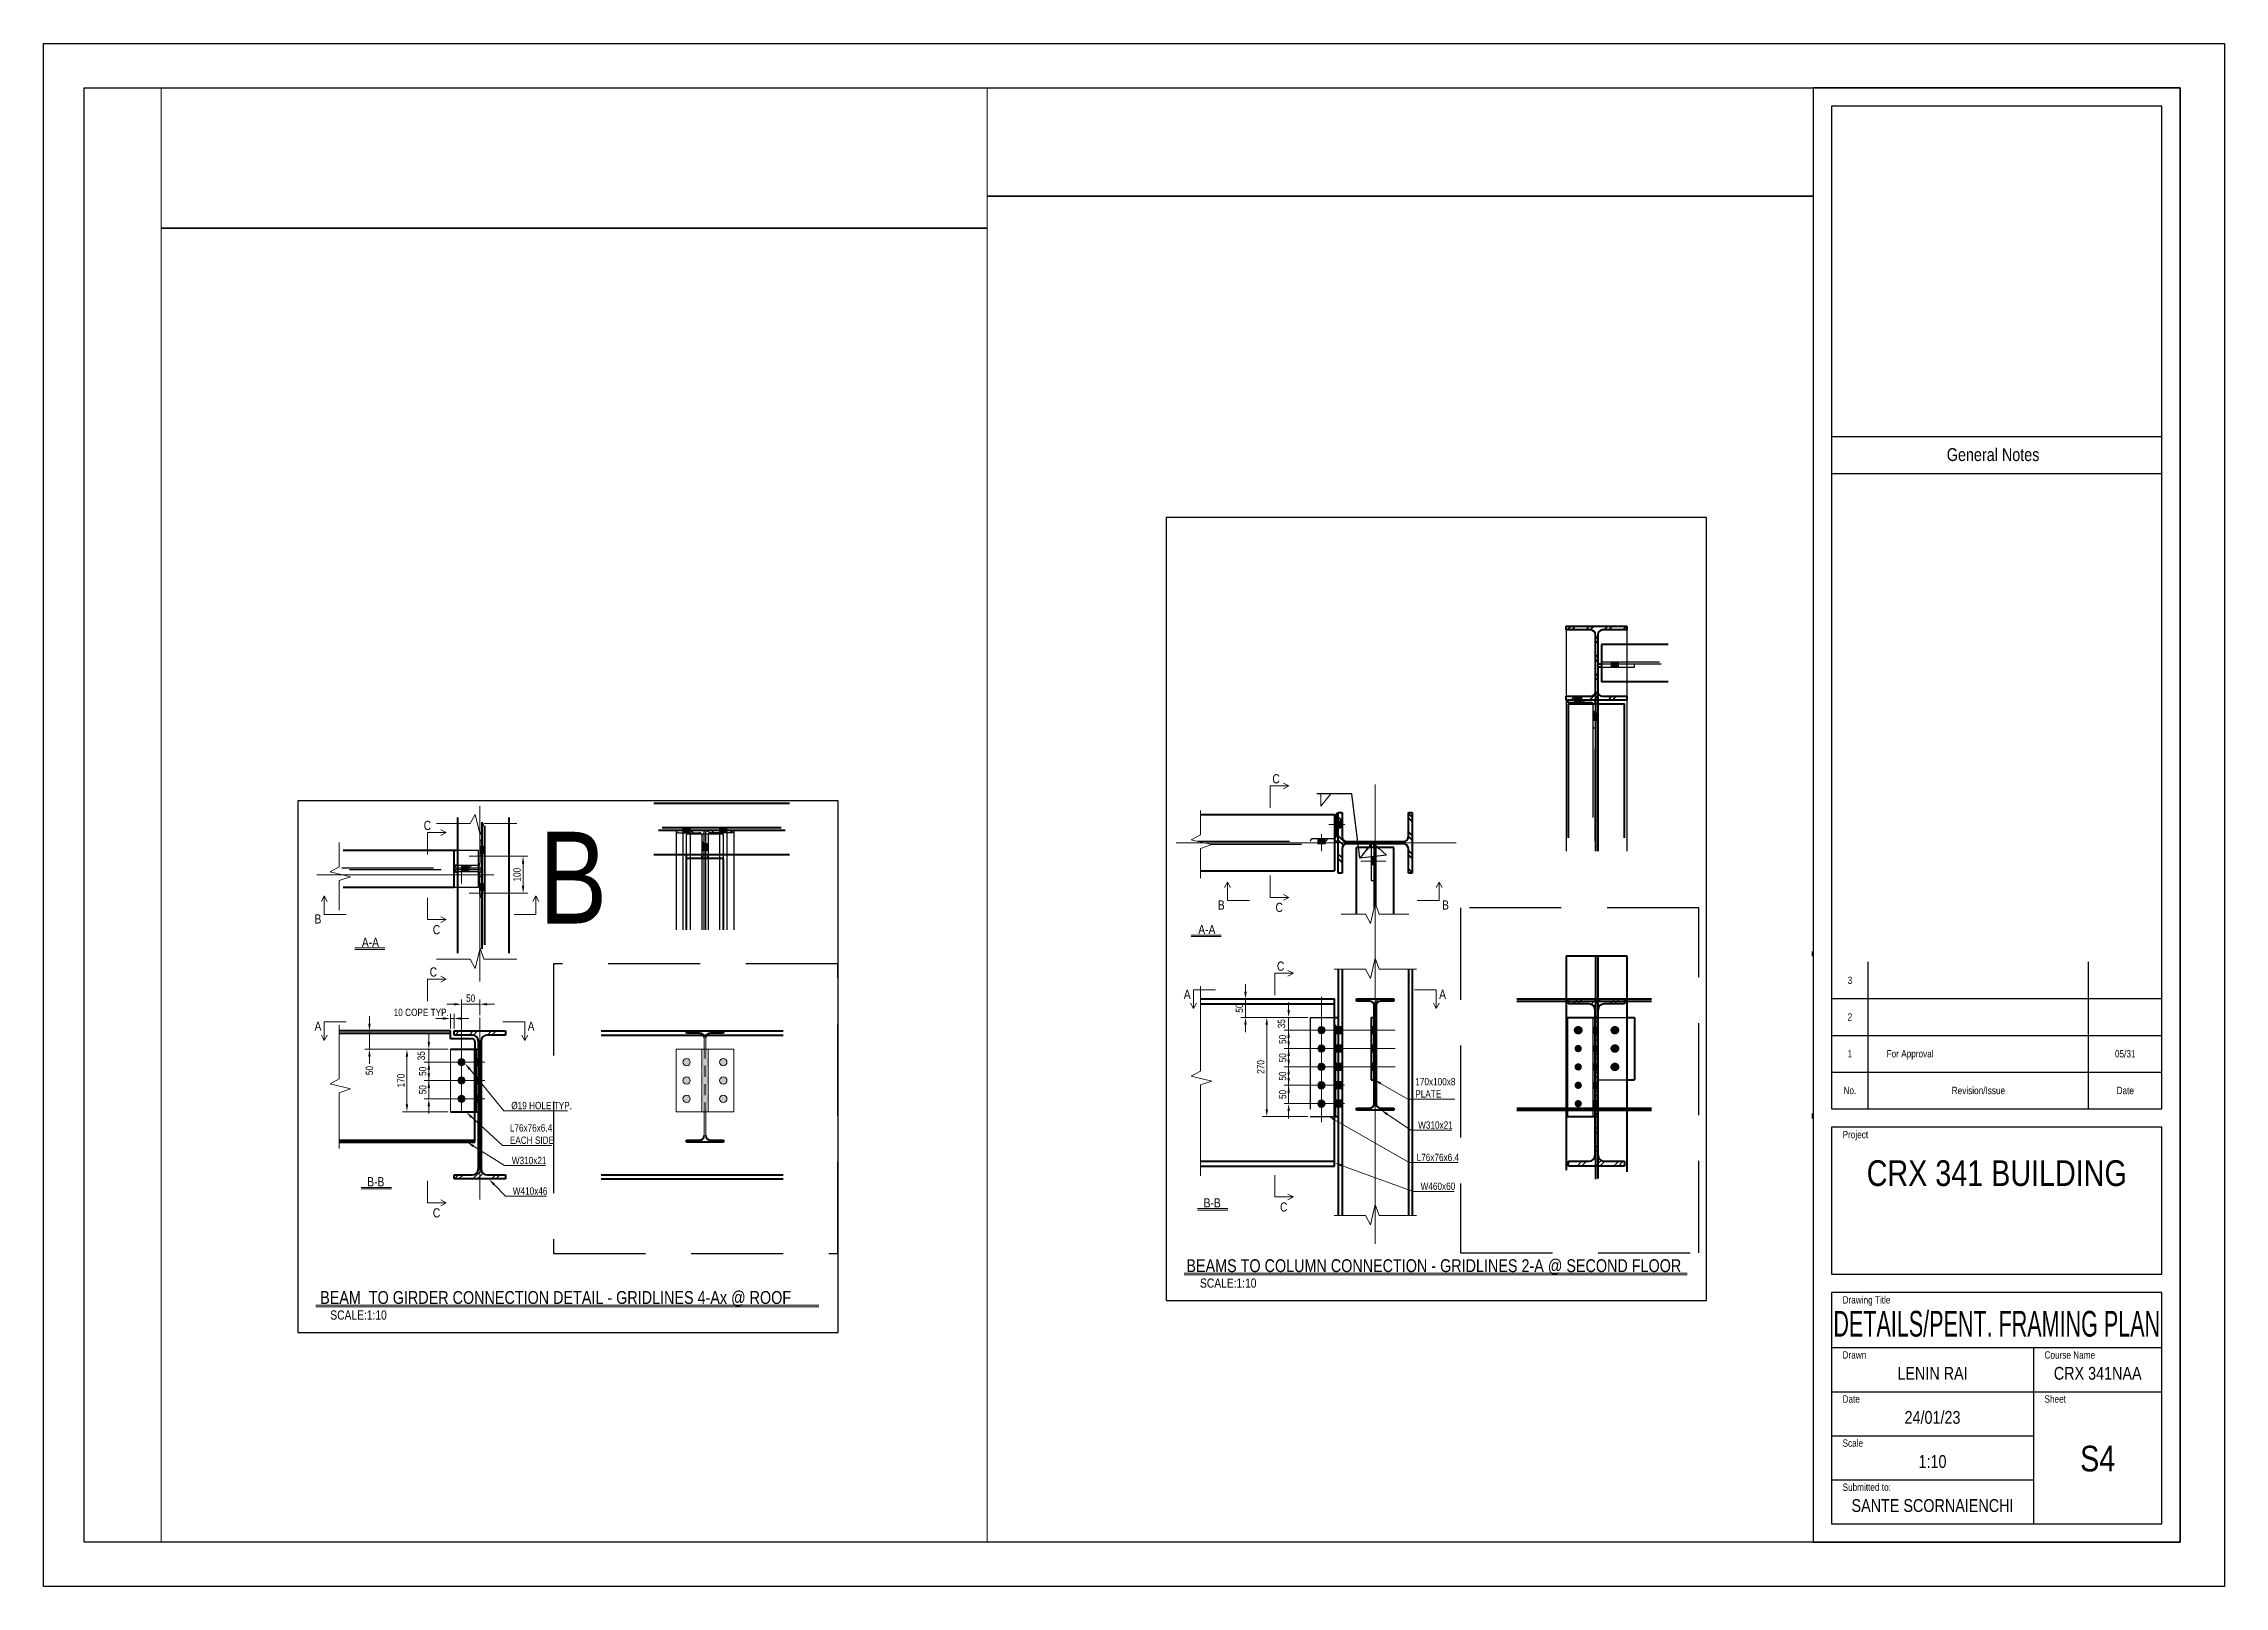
# Paper-space layout 'S4 - PENTHOUSE FRAMING PLAN AND DETAILS' of a CAD drawing. Header units: millimetres. Extents: x -1 to 593, y -1 to 419.
# The model-space entities are those that its viewports show. They can reach past a viewport. Long polylines and large blocks are cut down to what shows.
import ezdxf
from ezdxf import colors
from ezdxf.entities.mleader import LeaderData, LeaderLine
from ezdxf.enums import TextEntityAlignment as Align
from ezdxf.math import Vec2, Vec3

# ---------------------------------------------------------------- set-up
doc = ezdxf.new("R2010")
doc.units = ezdxf.units.MM
doc.header["$LTSCALE"] = 10
doc.header["$PDMODE"] = 3
doc.header["$PDSIZE"] = 25
for name, pattern in [('ACAD_ISO02W100', [15, 12, -3]), ('ACAD_ISO03W100', [30, 12, -18]), ('Center', [2, 1.25, -0.25, 0.25, -0.25]), ('DASHED2', [0.375, 0.25, -0.125])]:
    doc.linetypes.add(name, pattern=pattern)
for name, color, linetype, lineweight in [('A-ANNOTATIONS', 1, 'Continuous', 9), ('G-ANNOTATIONS', 1, 'Continuous', 9), ('G-BORDER', 4, 'Continuous', 25), ('S-ANNOTATIONS', 1, 'Continuous', 9), ('S-BEAM-STEEL-SECTION', 4, 'Continuous', 20), ('S-COLUMN-STEEL-PLAN', 4, 'Continuous', 50), ('S-COLUMN-STEEL-SECTION', 4, 'Continuous', 25), ('S-GRID', 6, 'Center', 9), ('S-HATCH', 9, 'Continuous', 0), ('S-STEEL INSTRUCTIONS', 170, 'Continuous', 9)]:
    doc.layers.add(name, color=color, linetype=linetype, lineweight=lineweight)
doc.styles.add('001 Title Text', font='arial.ttf', dxfattribs={"width": 0.8, "height": 3.5})
doc.styles.add('Anno Text High', font='arial.ttf', dxfattribs={"width": 0.8, "height": 2.5})
doc.styles.add('AnnoText', font='arial.ttf', dxfattribs={"width": 0.8, "height": 2})
doc.styles.add('Dimension Text', font='arial.ttf', dxfattribs={"width": 0.8})
doc.styles.add('Revit_Arial', font='arial.ttf')
doc.dimstyles.new('DIM', dxfattribs={"dimscale": 1000, "dimtxt": 2, "dimasz": 2, "dimexe": 0.787402, "dimexo": 0.492126, "dimtad": 1, "dimdec": 0, "dimzin": 0, "dimdsep": 46, "dimtxsty": 'Revit_Arial', "dimcen": 0, "dimazin": 0, "dimtfac": 1, "dimtdec": 0, "dimtix": 1, "dimtmove": 0, "dimatfit": 3, "dimfxl": 1, "dimtvp": 1, "dimtfill": 1, "dimtolj": 1, "dimtzin": 0, "dimarcsym": 2})
doc.dimstyles.new('DIM 010', dxfattribs={"dimscale": 10, "dimtxt": 2, "dimasz": 2, "dimexe": 1.25, "dimexo": 0.625, "dimtad": 1, "dimdec": 0, "dimdsep": 46, "dimtxsty": 'Dimension Text', "dimcen": 2.5, "dimadec": 0, "dimazin": 0, "dimtfac": 1, "dimtdec": 0, "dimtmove": 0, "dimatfit": 3, "dimfxl": 1, "dimarcsym": 0})

psp = doc.layouts.new('S4 - PENTHOUSE FRAMING PLAN AND DETAILS')

msp = doc.modelspace()

# ---------------------------------------------------------------- texts
at = {"layer": 'A-ANNOTATIONS', "char_height": 20, "attachment_point": 5, "rotation": 90, "style": 'AnnoText'}
for s, insert in [('50', (397566.4, 447032.2)), ('35', (397681, 446989.7)), ('50', (397684, 446947.2)), ('270', (397624.4, 446872.2)), ('50', (397684, 446897.2)), ('50', (397684, 446847.2)), ('50', (397684, 446797.2))]:
    msp.add_mtext(s, dxfattribs=dict(at, insert=insert))
at = {"layer": 'S-ANNOTATIONS', "width": 0.8}
for s, height, style, p in [('C', 25, 'Anno Text High', (397656.1, 447644.1)), ('C', 25, 'Anno Text High', (395379.9, 447604.1)), ('B', 250, 'Anno Text High', (395693.5, 447349.6)), ('B', 25, 'Anno Text High', (395082.7, 447349.6)), ('C', 25, 'Anno Text High', (395404.9, 447320.4)), ('A-A', 25, 'Anno Text High', (395211.6, 447286)), ('B', 25, 'Anno Text High', (397507.5, 447300.5)), ('C', 25, 'Anno Text High', (397664.7, 447294)), ('B', 25, 'Anno Text High', (398118.3, 447300.5)), ('C', 25, 'Anno Text High', (395396.3, 447205.3)), ('A-A', 25, 'Anno Text High', (397454.2, 447233.8)), ('C', 25, 'Anno Text High', (397668.4, 447134.1)), ('A', 25, 'Anno Text High', (395082.7, 447057.5)), ('A', 25, 'Anno Text High', (395663.2, 447057.5)), ('A', 25, 'Anno Text High', (397414.8, 447057.5)), ('A', 25, 'Anno Text High', (398110.4, 447057.5)), ('B-B', 25, 'Anno Text High', (395226.3, 446634.2)), ('C', 25, 'Anno Text High', (395404.9, 446549.4)), ('B-B', 25, 'Anno Text High', (397468.9, 446489.6)), ('C', 25, 'Anno Text High', (397677, 446478.3)), ('BEAM  TO GIRDER CONNECTION DETAIL - GRIDLINES 4-Ax @ ROOF', 35, '001 Title Text', (395098, 446314)), ('BEAMS TO COLUMN CONNECTION - GRIDLINES 2-A @ SECOND FLOOR', 35, '001 Title Text', (397421.9, 446313.6)), ('SCALE:1:10', 25, 'Anno Text High', (395125.7, 446271.2)), ('SCALE:1:10', 25, 'Anno Text High', (397459, 446271.2))]:
    msp.add_text(s, height=height, dxfattribs=dict(at, style=style)).set_placement(p)
at = {"layer": 'S-ANNOTATIONS', "char_height": 20, "attachment_point": 5, "rotation": 90, "style": 'AnnoText'}
for s, insert in [('100', (395634.2, 447482.6)), ('35', (395373.3, 446989.7)), ('50', (395232.2, 446949.3)), ('170', (395318, 446922.2)), ('50', (395377.5, 446947.2)), ('50', (395377.5, 446897.2))]:
    msp.add_mtext(s, dxfattribs=dict(at, insert=insert))
at = {"layer": 'S-ANNOTATIONS', "char_height": 20, "attachment_point": 5, "style": 'AnnoText'}
for s, insert in [('10 COPE TYP.', (395373.4, 447107.6)), ('50', (395507.9, 447146.3))]:
    msp.add_mtext(s, dxfattribs=dict(at, insert=insert))

# ---------------------------------------------------------------- blocks, each defined once
blk = doc.blocks.new('A2 border and title block')
at = {"layer": 'Defpoints'}
blk.add_lwpolyline([(0, 420), (594, 420), (594, 0), (0, 0)], close=True, dxfattribs=at)
at = {"layer": 'G-BORDER'}
for p, q in [((497, 160), (497, 170)), ((487, 65), (490, 65)), ((542, 65), (542, 17))]:
    blk.add_line(p, q, dxfattribs=at)
for points in [[(11.01, 408), (582, 408), (582, 12), (11.01, 12)], [(482, 12), (582, 12), (582, 408), (482, 408)], [(487, 130), (577, 130), (577, 403), (487, 403)], [(487, 85), (577, 85), (577, 125), (487, 125)], [(487, 17), (577, 17), (577, 80), (487, 80)]]:
    blk.add_lwpolyline(points, close=True, dxfattribs=at)
for points in [[(487, 313), (577, 313)], [(487, 303), (577, 303)], [(497, 130), (497, 170)], [(557, 130), (557, 170)], [(487, 160), (577, 160)], [(487, 150), (577, 150)], [(487, 140), (577, 140)], [(487, 130), (577, 130)], [(487, 65), (577, 65)], [(487, 53), (577, 53)], [(487, 41), (542, 41)], [(487, 29), (542, 29)]]:
    blk.add_lwpolyline(points, dxfattribs=at)
at = {"layer": 'G-ANNOTATIONS', "width": 0.8}
for s, height, style, p in [('General Notes', 3.5, '001 Title Text', (531, 308.11)), ('3', 2, 'AnnoText', (492, 165)), ('2', 2, 'AnnoText', (492, 155)), ('1', 2, 'AnnoText', (492, 145)), ('No.', 2, 'AnnoText', (492, 135)), ('Revision/Issue', 2, 'AnnoText', (527, 135)), ('Date', 2, 'AnnoText', (567, 135))]:
    blk.add_text(s, height=height, dxfattribs=dict(at, style=style)).set_placement(p, align=Align.MIDDLE_CENTER)
at = {"layer": 'G-ANNOTATIONS', "style": 'AnnoText', "width": 0.8}
for s, p in [('Project ', (490, 123)), ('Drawing Title', (490, 78)), ('Drawn', (490, 63)), ('Course Name', (545, 63)), ('Date', (490, 51)), ('Sheet', (545, 51)), ('Scale', (490, 39)), ('Submitted to:', (490, 27))]:
    blk.add_text(s, height=2, dxfattribs=at).set_placement(p, align=Align.MIDDLE_LEFT)
for tag, p in [('REVISION3', (502, 165)), ('REVISION2', (502, 155)), ('REVISION1', (502, 145))]:
    blk.add_attdef(tag, text='', height=2, dxfattribs=at).set_placement(p, align=Align.MIDDLE_LEFT)
at = {"layer": 'G-ANNOTATIONS', "width": 0.8}
for tag, height, style, p in [('DATE3', 2, 'AnnoText', (567, 165)), ('DATE2', 2, 'AnnoText', (567, 155)), ('DATE1', 2, 'AnnoText', (567, 145)), ('DRAWINGTITLE', 7, '001 Title Text', (532, 71.5)), ('YOURNAME', 3.5, '001 Title Text', (514.5, 58)), ('COURSE_NO', 3.5, '001 Title Text', (559.5, 58)), ('DATE', 3.5, '001 Title Text', (514.5, 46)), ('SCALE', 3.5, '001 Title Text', (514.5, 34)), ('SHEET', 7, '001 Title Text', (559.5, 34.79)), ('SUBMITTED_TO', 3.5, '001 Title Text', (514.5, 22))]:
    blk.add_attdef(tag, text='', height=height, dxfattribs=dict(at, style=style)).set_placement(p, align=Align.MIDDLE_CENTER)

# ---------------------------------------------------------------- hatches: boundary and pattern name
at = {"layer": 'S-BEAM-STEEL-SECTION'}
h = msp.add_hatch(color=256, dxfattribs=at)
h.dxf.hatch_style = 1
h.paths.add_polyline_path([(398599.1, 447966.7), (398599.1, 447960.9), (398589.1, 447960.9), (398589.1, 447966.7)])
h.paths.add_polyline_path([(398599.1, 447974), (398599.1, 447966.7), (398589.1, 447966.7), (398589.1, 447974)])
h.paths.add_polyline_path([(398589.1, 447974), (398589.1, 447966.7), (398579.1, 447966.7), (398579.1, 447974)])
h.paths.add_polyline_path([(398589.1, 447966.7), (398589.1, 447960.9), (398579.1, 447960.9), (398579.1, 447966.7)])
h = msp.add_hatch(color=256, dxfattribs=at)
h.dxf.hatch_style = 1
h.paths.add_polyline_path([(398479.1, 447870.7), (398479.1, 447864.6), (398489.1, 447864.6), (398489.1, 447870.7)])
h.paths.add_polyline_path([(398479.1, 447881.2), (398479.1, 447870.7), (398489.1, 447870.7), (398489.1, 447881.2)])
h.paths.add_polyline_path([(398489.1, 447881.2), (398489.1, 447870.7), (398499.1, 447870.7), (398499.1, 447881.2)])
h.paths.add_polyline_path([(398489.1, 447870.7), (398489.1, 447864.6), (398499.1, 447864.6), (398499.1, 447870.7)])
h = msp.add_hatch(color=256, dxfattribs=at)
h.dxf.hatch_style = 1
h.paths.add_polyline_path([(398539.1, 447815), (398543.1, 447815), (398543.1, 447825), (398539.1, 447825)])
h.paths.add_polyline_path([(398528.8, 447815), (398539.1, 447815), (398539.1, 447825), (398528.7, 447825)])
h.paths.add_polyline_path([(398528.7, 447825), (398539.1, 447825), (398535.1, 447835), (398528.8, 447835)])
h.paths.add_polyline_path([(398539.1, 447825), (398543.1, 447825), (398543.1, 447835), (398535.1, 447835)])
h = msp.add_hatch(color=256, dxfattribs=at)
h.dxf.hatch_style = 1
h.paths.add_polyline_path([(396086.1, 447603), (396086.1, 447596.9), (396096.1, 447596.9), (396096.1, 447603)])
h.paths.add_polyline_path([(396086.1, 447610.3), (396086.1, 447603), (396096.1, 447603), (396096.1, 447610.3)])
h.paths.add_polyline_path([(396096.1, 447610.3), (396096.1, 447603), (396106.1, 447603), (396106.1, 447610.3)])
h.paths.add_polyline_path([(396096.1, 447603), (396096.1, 447596.9), (396106.1, 447596.9), (396106.1, 447603)])
h = msp.add_hatch(color=256, dxfattribs=at)
h.dxf.hatch_style = 1
h.paths.add_polyline_path([(396206.1, 447603), (396206.1, 447596.9), (396196.1, 447596.9), (396196.1, 447603)])
h.paths.add_polyline_path([(396206.1, 447610.3), (396206.1, 447603), (396196.1, 447603), (396196.1, 447610.3)])
h.paths.add_polyline_path([(396196.1, 447610.3), (396196.1, 447603), (396186.1, 447603), (396186.1, 447610.3)])
h.paths.add_polyline_path([(396196.1, 447603), (396196.1, 447596.9), (396186.1, 447596.9), (396186.1, 447603)])
h = msp.add_hatch(color=256, dxfattribs=at)
h.dxf.hatch_style = 1
h.paths.add_polyline_path([(395539, 447559), (395533, 447559), (395533, 447549), (395539, 447549)])
h.paths.add_polyline_path([(395546.3, 447559), (395539, 447559), (395539, 447549), (395546.3, 447549)])
h.paths.add_polyline_path([(395546.3, 447549), (395539, 447549), (395539, 447539), (395546.3, 447539)])
h.paths.add_polyline_path([(395539, 447549), (395533, 447549), (395533, 447539), (395539, 447539)])
h = msp.add_hatch(color=256, dxfattribs=at)
h.dxf.hatch_style = 1
h.paths.add_polyline_path([(396145.6, 447547.3), (396155, 447547.3), (396155, 447557.3), (396145.6, 447557.3)])
h.paths.add_polyline_path([(396137.2, 447547.3), (396145.6, 447547.3), (396145.6, 447557.3), (396137.2, 447557.3)])
h.paths.add_polyline_path([(396137.2, 447557.3), (396145.6, 447557.3), (396145.6, 447567.3), (396137.2, 447567.3)])
h.paths.add_polyline_path([(396145.6, 447557.3), (396155, 447557.3), (396155, 447567.3), (396145.6, 447567.3)])
h = msp.add_hatch(color=256, dxfattribs=at)
h.dxf.hatch_style = 1
h.paths.add_polyline_path([(397835.2, 447542.6), (397829.2, 447542.6), (397829.2, 447532.6), (397835.2, 447532.6)])
h.paths.add_polyline_path([(397845.8, 447542.6), (397835.2, 447542.6), (397835.2, 447532.6), (397845.8, 447532.6)])
h.paths.add_polyline_path([(397845.8, 447532.6), (397835.2, 447532.6), (397835.2, 447522.6), (397845.8, 447522.6)])
h.paths.add_polyline_path([(397835.2, 447532.6), (397829.2, 447532.6), (397829.2, 447522.6), (397835.2, 447522.6)])
h = msp.add_hatch(color=256, dxfattribs=at)
h.dxf.hatch_style = 1
h.paths.add_polyline_path([(395483.3, 447499.6), (395483.3, 447490.1), (395493.3, 447490.1), (395493.3, 447499.6)])
h.paths.add_polyline_path([(395483.3, 447507.9), (395483.3, 447499.6), (395493.3, 447499.6), (395493.3, 447507.9)])
h.paths.add_polyline_path([(395493.3, 447507.9), (395493.3, 447499.6), (395503.3, 447499.6), (395503.3, 447507.9)])
h.paths.add_polyline_path([(395493.3, 447499.6), (395493.3, 447490.1), (395503.3, 447490.1), (395503.3, 447499.6)])
h = msp.add_hatch(color=256, dxfattribs=at)
h.dxf.hatch_style = 1
h.paths.add_polyline_path([(397779.6, 447482.6), (397779.6, 447478.6), (397789.6, 447478.6), (397789.6, 447482.6)])
h.paths.add_polyline_path([(397779.6, 447492.9), (397779.6, 447482.6), (397789.6, 447482.6), (397789.6, 447493)])
h.paths.add_polyline_path([(397789.6, 447493), (397789.6, 447482.6), (397799.6, 447486.6), (397799.6, 447492.9)])
h.paths.add_polyline_path([(397789.6, 447482.6), (397789.6, 447478.6), (397799.6, 447478.6), (397799.6, 447486.6)])
h = msp.add_hatch(color=256, dxfattribs=at)
h.dxf.hatch_style = 1
h.paths.add_polyline_path([(395539, 447439), (395533, 447439), (395533, 447449), (395539, 447449)])
h.paths.add_polyline_path([(395546.3, 447439), (395539, 447439), (395539, 447449), (395546.3, 447449)])
h.paths.add_polyline_path([(395546.3, 447449), (395539, 447449), (395539, 447459), (395546.3, 447459)])
h.paths.add_polyline_path([(395539, 447449), (395533, 447449), (395533, 447459), (395539, 447459)])
h = msp.add_hatch(color=256, dxfattribs=at)
h.dxf.hatch_style = 1
h.paths.add_polyline_path([(397931.3, 447422.6), (397925.5, 447422.6), (397925.5, 447432.6), (397931.3, 447432.6)])
h.paths.add_polyline_path([(397938.6, 447422.6), (397931.3, 447422.6), (397931.3, 447432.6), (397938.6, 447432.6)])
h.paths.add_polyline_path([(397938.6, 447432.6), (397931.3, 447432.6), (397931.3, 447442.6), (397938.6, 447442.6)])
h.paths.add_polyline_path([(397931.3, 447432.6), (397925.5, 447432.6), (397925.5, 447442.6), (397931.3, 447442.6)])
h = msp.add_hatch(color=256, dxfattribs=at)
h.dxf.hatch_style = 1
h.paths.add_polyline_path([(396196.6, 446754.2), (396196.6, 446759.9), (396161, 446759.9), (396156.2, 446760.8), (396152.3, 446763.5), (396149.6, 446767.5), (396148.7, 446772.2), (396148.7, 447039.2), (396149.6, 447043.9), (396152.3, 447047.9), (396156.2, 447050.5), (396161, 447051.5), (396196.6, 447051.5), (396196.6, 447057.2), (396095.6, 447057.2), (396095.6, 447051.5), (396131.3, 447051.5), (396136, 447050.5), (396139.9, 447047.9), (396142.6, 447043.9), (396143.6, 447039.2), (396143.6, 446772.2), (396142.6, 446767.5), (396139.9, 446763.5), (396136, 446760.8), (396131.3, 446759.9), (396095.6, 446759.9), (396095.6, 446754.2), (396186.7, 446754.2)], flags=0)
h = msp.add_hatch(color=256, dxfattribs=at)
h.dxf.hatch_style = 1
h.paths.add_polyline_path([(395483.1, 446982.2, 0.414214), (395473.1, 446972.2), (395483.1, 446972.2)])
h = msp.add_hatch(color=256, dxfattribs=at)
h.dxf.hatch_style = 1
h.paths.add_polyline_path([(395473.1, 446972.2, 0.414214), (395483.1, 446962.2), (395483.1, 446972.2)])
h = msp.add_hatch(color=256, dxfattribs=at)
h.dxf.hatch_style = 1
h.paths.add_polyline_path([(395483.1, 446932.2, 0.414214), (395473.1, 446922.2), (395483.1, 446922.2)])
h = msp.add_hatch(color=256, dxfattribs=at)
h.dxf.hatch_style = 1
h.paths.add_polyline_path([(395483.1, 446972.2), (395493.1, 446972.2, 0.414214), (395483.1, 446982.2)])
h = msp.add_hatch(color=256, dxfattribs=at)
h.dxf.hatch_style = 1
h.paths.add_polyline_path([(395483.1, 446962.2, 0.414214), (395493.1, 446972.2), (395483.1, 446972.2)])
h = msp.add_hatch(color=256, dxfattribs=at)
h.dxf.hatch_style = 1
h.paths.add_polyline_path([(395493.1, 446922.2, 0.414214), (395483.1, 446932.2), (395483.1, 446922.2)])
h = msp.add_hatch(color=256, dxfattribs=at)
h.dxf.hatch_style = 1
h.paths.add_polyline_path([(395522.8, 446972.2), (395529.1, 446972.2), (395529.1, 446982.2), (395522.8, 446982.2)])
h.paths.add_polyline_path([(395529.1, 446972.2), (395536.1, 446972.2), (395536.1, 446982.2), (395529.1, 446982.2)])
h.paths.add_polyline_path([(395529.1, 446962.2), (395536.1, 446962.2), (395536.1, 446972.2), (395529.1, 446972.2)])
h.paths.add_polyline_path([(395529.1, 446972.2), (395522.8, 446972.2), (395522.8, 446962.2), (395529.1, 446962.2)])
h = msp.add_hatch(color=256, dxfattribs=at)
h.dxf.hatch_style = 1
h.paths.add_polyline_path([(395529.1, 446932.2), (395522.8, 446932.2), (395522.8, 446922.2), (395529.1, 446922.2)])
h.paths.add_polyline_path([(395536.1, 446932.2), (395529.1, 446932.2), (395529.1, 446922.2), (395536.1, 446922.2)])
h.paths.add_polyline_path([(395536.1, 446922.2), (395529.1, 446922.2), (395529.1, 446912.2), (395536.1, 446912.2)])
h.paths.add_polyline_path([(395529.1, 446922.2), (395522.8, 446922.2), (395522.8, 446912.2), (395529.1, 446912.2)])
h = msp.add_hatch(color=256, dxfattribs=at)
h.dxf.hatch_style = 1
h.paths.add_polyline_path([(396106.1, 446972.2, 1), (396086.1, 446972.2, 1)])
h.paths.add_polyline_path([(396106.1, 446922.2, 1), (396086.1, 446922.2, 1)])
h.paths.add_polyline_path([(396106.1, 446872.2, 1), (396086.1, 446872.2, 1)])
h.paths.add_polyline_path([(396186.1, 446972.2, 1), (396206.1, 446972.2, 1)])
h.paths.add_polyline_path([(396206.1, 446922.2, 1), (396186.1, 446922.2, 1)])
h.paths.add_polyline_path([(396186.1, 446872.2, 1), (396206.1, 446872.2, 1)])
h = msp.add_hatch(color=256, dxfattribs=at)
h.dxf.hatch_style = 1
h.paths.add_polyline_path([(396155, 446982.2), (396137.2, 446982.2), (396137.2, 446962.2), (396155, 446962.2)])
h.paths.add_polyline_path([(396155, 446932.2), (396137.2, 446932.2), (396137.2, 446912.2), (396155, 446912.2)])
h.paths.add_polyline_path([(396155, 446882.2), (396137.2, 446882.2), (396137.2, 446862.2), (396155, 446862.2)])
h = msp.add_hatch(color=256, dxfattribs=at)
h.dxf.hatch_style = 1
h.paths.add_polyline_path([(397789.6, 446982.2, 0.414214), (397779.6, 446972.2), (397789.6, 446972.2)])
h = msp.add_hatch(color=256, dxfattribs=at)
h.dxf.hatch_style = 1
h.paths.add_polyline_path([(397779.6, 446972.2, 0.414214), (397789.6, 446962.2), (397789.6, 446972.2)])
h = msp.add_hatch(color=256, dxfattribs=at)
h.dxf.hatch_style = 1
h.paths.add_polyline_path([(397789.6, 446932.2, 0.414214), (397779.6, 446922.2), (397789.6, 446922.2)])
h = msp.add_hatch(color=256, dxfattribs=at)
h.dxf.hatch_style = 1
h.paths.add_polyline_path([(397789.6, 446972.2), (397799.6, 446972.2, 0.414214), (397789.6, 446982.2)])
h = msp.add_hatch(color=256, dxfattribs=at)
h.dxf.hatch_style = 1
h.paths.add_polyline_path([(397789.6, 446962.2, 0.414214), (397799.6, 446972.2), (397789.6, 446972.2)])
h = msp.add_hatch(color=256, dxfattribs=at)
h.dxf.hatch_style = 1
h.paths.add_polyline_path([(397799.6, 446922.2, 0.414214), (397789.6, 446932.2), (397789.6, 446922.2)])
h = msp.add_hatch(color=256, dxfattribs=at)
h.dxf.hatch_style = 1
h.paths.add_polyline_path([(397829.2, 446972.2), (397835.6, 446972.2), (397835.6, 446982.2), (397829.2, 446982.2)])
h.paths.add_polyline_path([(397835.6, 446972.2), (397845.8, 446972.2), (397845.8, 446982.2), (397835.6, 446982.2)])
h.paths.add_polyline_path([(397835.6, 446962.2), (397845.8, 446962.2), (397845.8, 446972.2), (397835.6, 446972.2)])
h.paths.add_polyline_path([(397835.6, 446972.2), (397829.2, 446972.2), (397829.2, 446962.2), (397835.6, 446962.2)])
h = msp.add_hatch(color=256, dxfattribs=at)
h.dxf.hatch_style = 1
h.paths.add_polyline_path([(397835.6, 446932.2), (397829.2, 446932.2), (397829.2, 446922.2), (397835.6, 446922.2)])
h.paths.add_polyline_path([(397845.8, 446932.2), (397835.6, 446932.2), (397835.6, 446922.2), (397845.8, 446922.2)])
h.paths.add_polyline_path([(397845.8, 446922.2), (397835.6, 446922.2), (397835.6, 446912.2), (397845.8, 446912.2)])
h.paths.add_polyline_path([(397835.6, 446922.2), (397829.2, 446922.2), (397829.2, 446912.2), (397835.6, 446912.2)])
h = msp.add_hatch(color=256, dxfattribs=at)
h.dxf.hatch_style = 1
h.paths.add_polyline_path([(397931.3, 446962.2), (397925.5, 446962.2), (397925.5, 446972.2), (397931.3, 446972.2)])
h.paths.add_polyline_path([(397938.6, 446962.2), (397931.3, 446962.2), (397931.3, 446972.2), (397938.6, 446972.2)])
h.paths.add_polyline_path([(397938.6, 446972.2), (397931.3, 446972.2), (397931.3, 446982.2), (397938.6, 446982.2)])
h.paths.add_polyline_path([(397931.3, 446972.2), (397925.5, 446972.2), (397925.5, 446982.2), (397931.3, 446982.2)])
h = msp.add_hatch(color=256, dxfattribs=at)
h.dxf.hatch_style = 1
h.paths.add_polyline_path([(397931.3, 446912.2), (397925.5, 446912.2), (397925.5, 446922.2), (397931.3, 446922.2)])
h.paths.add_polyline_path([(397938.6, 446912.2), (397931.3, 446912.2), (397931.3, 446922.2), (397938.6, 446922.2)])
h.paths.add_polyline_path([(397938.6, 446922.2), (397931.3, 446922.2), (397931.3, 446932.2), (397938.6, 446932.2)])
h.paths.add_polyline_path([(397931.3, 446922.2), (397925.5, 446922.2), (397925.5, 446932.2), (397931.3, 446932.2)])
h = msp.add_hatch(color=256, dxfattribs=at)
h.dxf.hatch_style = 1
h.paths.add_polyline_path([(398499.1, 446972.2, 1), (398479.1, 446972.2, 1)])
h = msp.add_hatch(color=256, dxfattribs=at)
h.dxf.hatch_style = 1
h.paths.add_polyline_path([(398499.1, 446922.2, 1), (398479.1, 446922.2, 1)])
h = msp.add_hatch(color=256, dxfattribs=at)
h.dxf.hatch_style = 1
h.paths.add_polyline_path([(398539, 446962.2), (398543, 446962.2), (398543, 446972.2), (398539, 446972.2)])
h.paths.add_polyline_path([(398528.7, 446962.2), (398539, 446962.2), (398539, 446972.2), (398528.7, 446972.2)])
h.paths.add_polyline_path([(398528.7, 446972.2), (398539, 446972.2), (398535, 446982.2), (398528.7, 446982.2)])
h.paths.add_polyline_path([(398539, 446972.2), (398543, 446972.2), (398543, 446982.2), (398535, 446982.2)])
h = msp.add_hatch(color=256, dxfattribs=at)
h.dxf.hatch_style = 1
h.paths.add_polyline_path([(398539.1, 446912.2), (398543.1, 446912.2), (398543.1, 446922.2), (398539.1, 446922.2)])
h.paths.add_polyline_path([(398528.8, 446912.2), (398539.1, 446912.2), (398539.1, 446922.2), (398528.7, 446922.2)])
h.paths.add_polyline_path([(398528.7, 446922.2), (398539.1, 446922.2), (398535.1, 446932.2), (398528.8, 446932.2)])
h.paths.add_polyline_path([(398539.1, 446922.2), (398543.1, 446922.2), (398543.1, 446932.2), (398535.1, 446932.2)])
h = msp.add_hatch(color=256, dxfattribs=at)
h.dxf.hatch_style = 1
h.paths.add_polyline_path([(398599.1, 446972.2, 1), (398579.1, 446972.2, 1)])
h = msp.add_hatch(color=256, dxfattribs=at)
h.dxf.hatch_style = 1
h.paths.add_polyline_path([(398579.1, 446872.2, 1), (398599.1, 446872.2, 1)])
h.paths.add_polyline_path([(398579.1, 446922.2, 1), (398599.1, 446922.2, 1)])
h = msp.add_hatch(color=256, dxfattribs=at)
h.dxf.hatch_style = 1
h.paths.add_polyline_path([(395483.1, 446922.2), (395473.1, 446922.2, 0.414214), (395483.1, 446912.2)])
h = msp.add_hatch(color=256, dxfattribs=at)
h.dxf.hatch_style = 1
h.paths.add_polyline_path([(395483.1, 446882.2, 0.414214), (395473.1, 446872.2), (395483.1, 446872.2)])
h = msp.add_hatch(color=256, dxfattribs=at)
h.dxf.hatch_style = 1
h.paths.add_polyline_path([(395483.1, 446872.2), (395473.1, 446872.2, 0.414214), (395483.1, 446862.2)])
h = msp.add_hatch(color=256, dxfattribs=at)
h.dxf.hatch_style = 1
h.paths.add_polyline_path([(395493.1, 446922.2), (395483.1, 446922.2), (395483.1, 446912.2, 0.414214)])
h = msp.add_hatch(color=256, dxfattribs=at)
h.dxf.hatch_style = 1
h.paths.add_polyline_path([(395483.1, 446872.2), (395493.1, 446872.2, 0.414214), (395483.1, 446882.2)])
h = msp.add_hatch(color=256, dxfattribs=at)
h.dxf.hatch_style = 1
h.paths.add_polyline_path([(395493.1, 446872.2), (395483.1, 446872.2), (395483.1, 446862.2, 0.414214)])
h = msp.add_hatch(color=256, dxfattribs=at)
h.dxf.hatch_style = 1
h.paths.add_polyline_path([(395529.1, 446882.2), (395522.8, 446882.2), (395522.8, 446872.2), (395529.1, 446872.2)])
h.paths.add_polyline_path([(395536.1, 446882.2), (395529.1, 446882.2), (395529.1, 446872.2), (395536.1, 446872.2)])
h.paths.add_polyline_path([(395536.1, 446872.2), (395529.1, 446872.2), (395529.1, 446862.2), (395536.1, 446862.2)])
h.paths.add_polyline_path([(395529.1, 446872.2), (395522.8, 446872.2), (395522.8, 446862.2), (395529.1, 446862.2)])
h = msp.add_hatch(color=256, dxfattribs=at)
h.dxf.hatch_style = 1
h.paths.add_polyline_path([(397789.6, 446922.2), (397779.6, 446922.2, 0.414214), (397789.6, 446912.2)])
h = msp.add_hatch(color=256, dxfattribs=at)
h.dxf.hatch_style = 1
h.paths.add_polyline_path([(397789.6, 446882.2, 0.414214), (397779.6, 446872.2), (397789.6, 446872.2)])
h = msp.add_hatch(color=256, dxfattribs=at)
h.dxf.hatch_style = 1
h.paths.add_polyline_path([(397789.6, 446872.2), (397779.6, 446872.2, 0.414214), (397789.6, 446862.2)])
h = msp.add_hatch(color=256, dxfattribs=at)
h.dxf.hatch_style = 1
h.paths.add_polyline_path([(397799.6, 446922.2), (397789.6, 446922.2), (397789.6, 446912.2, 0.414214)])
h = msp.add_hatch(color=256, dxfattribs=at)
h.dxf.hatch_style = 1
h.paths.add_polyline_path([(397789.6, 446872.2), (397799.6, 446872.2, 0.414214), (397789.6, 446882.2)])
h = msp.add_hatch(color=256, dxfattribs=at)
h.dxf.hatch_style = 1
h.paths.add_polyline_path([(397799.6, 446872.2), (397789.6, 446872.2), (397789.6, 446862.2, 0.414214)])
h = msp.add_hatch(color=256, dxfattribs=at)
h.dxf.hatch_style = 1
h.paths.add_polyline_path([(397835.6, 446882.2), (397829.2, 446882.2), (397829.2, 446872.2), (397835.6, 446872.2)])
h.paths.add_polyline_path([(397845.8, 446882.2), (397835.6, 446882.2), (397835.6, 446872.2), (397845.8, 446872.2)])
h.paths.add_polyline_path([(397845.8, 446872.2), (397835.6, 446872.2), (397835.6, 446862.2), (397845.8, 446862.2)])
h.paths.add_polyline_path([(397835.6, 446872.2), (397829.2, 446872.2), (397829.2, 446862.2), (397835.6, 446862.2)])
h = msp.add_hatch(color=256, dxfattribs=at)
h.dxf.hatch_style = 1
h.paths.add_polyline_path([(397931.3, 446862.2), (397925.5, 446862.2), (397925.5, 446872.2), (397931.3, 446872.2)])
h.paths.add_polyline_path([(397938.6, 446862.2), (397931.3, 446862.2), (397931.3, 446872.2), (397938.6, 446872.2)])
h.paths.add_polyline_path([(397938.6, 446872.2), (397931.3, 446872.2), (397931.3, 446882.2), (397938.6, 446882.2)])
h.paths.add_polyline_path([(397931.3, 446872.2), (397925.5, 446872.2), (397925.5, 446882.2), (397931.3, 446882.2)])
h = msp.add_hatch(color=256, dxfattribs=at)
h.dxf.hatch_style = 1
h.paths.add_polyline_path([(398499.1, 446872.2, 1), (398479.1, 446872.2, 1)])
h = msp.add_hatch(color=256, dxfattribs=at)
h.dxf.hatch_style = 1
h.paths.add_polyline_path([(398539.1, 446862.2), (398543.1, 446862.2), (398543.1, 446872.2), (398539.1, 446872.2)])
h.paths.add_polyline_path([(398528.8, 446862.2), (398539.1, 446862.2), (398539.1, 446872.2), (398528.7, 446872.2)])
h.paths.add_polyline_path([(398528.7, 446872.2), (398539.1, 446872.2), (398535.1, 446882.2), (398528.8, 446882.2)])
h.paths.add_polyline_path([(398539.1, 446872.2), (398543.1, 446872.2), (398543.1, 446882.2), (398535.1, 446882.2)])
h = msp.add_hatch(color=256, dxfattribs=at)
h.dxf.hatch_style = 1
h.paths.add_polyline_path([(397789.6, 446832.2, 0.414214), (397779.6, 446822.2), (397789.6, 446822.2)])
h = msp.add_hatch(color=256, dxfattribs=at)
h.dxf.hatch_style = 1
h.paths.add_polyline_path([(397789.6, 446822.2), (397779.6, 446822.2, 0.414214), (397789.6, 446812.2)])
h = msp.add_hatch(color=256, dxfattribs=at)
h.dxf.hatch_style = 1
h.paths.add_polyline_path([(397789.6, 446822.2), (397799.6, 446822.2, 0.414214), (397789.6, 446832.2)])
h = msp.add_hatch(color=256, dxfattribs=at)
h.dxf.hatch_style = 1
h.paths.add_polyline_path([(397799.6, 446822.2), (397789.6, 446822.2), (397789.6, 446812.2, 0.414214)])
h = msp.add_hatch(color=256, dxfattribs=at)
h.dxf.hatch_style = 1
h.paths.add_polyline_path([(397835.6, 446832.2), (397829.2, 446832.2), (397829.2, 446822.2), (397835.6, 446822.2)])
h.paths.add_polyline_path([(397845.8, 446832.2), (397835.6, 446832.2), (397835.6, 446822.2), (397845.8, 446822.2)])
h.paths.add_polyline_path([(397845.8, 446822.2), (397835.6, 446822.2), (397835.6, 446812.2), (397845.8, 446812.2)])
h.paths.add_polyline_path([(397835.6, 446822.2), (397829.2, 446822.2), (397829.2, 446812.2), (397835.6, 446812.2)])
h = msp.add_hatch(color=256, dxfattribs=at)
h.dxf.hatch_style = 1
h.paths.add_polyline_path([(398499.1, 446822.2, 1), (398479.1, 446822.2, 1)])
h = msp.add_hatch(color=256, dxfattribs=at)
h.dxf.hatch_style = 1
h.paths.add_polyline_path([(398539, 446812.2), (398543, 446812.2), (398543, 446822.2), (398539, 446822.2)])
h.paths.add_polyline_path([(398528.7, 446812.2), (398539, 446812.2), (398539, 446822.2), (398528.7, 446822.2)])
h.paths.add_polyline_path([(398528.7, 446822.2), (398539, 446822.2), (398535, 446832.2), (398528.7, 446832.2)])
h.paths.add_polyline_path([(398539, 446822.2), (398543, 446822.2), (398543, 446832.2), (398535, 446832.2)])
h = msp.add_hatch(color=256, dxfattribs=at)
h.dxf.hatch_style = 1
h.paths.add_polyline_path([(397789.6, 446782.2, 0.414214), (397779.6, 446772.2), (397789.6, 446772.2)])
h = msp.add_hatch(color=256, dxfattribs=at)
h.dxf.hatch_style = 1
h.paths.add_polyline_path([(397789.6, 446772.2), (397779.6, 446772.2, 0.414214), (397789.6, 446762.2)])
h = msp.add_hatch(color=256, dxfattribs=at)
h.dxf.hatch_style = 1
h.paths.add_polyline_path([(397789.6, 446772.2), (397799.6, 446772.2, 0.414214), (397789.6, 446782.2)])
h = msp.add_hatch(color=256, dxfattribs=at)
h.dxf.hatch_style = 1
h.paths.add_polyline_path([(397799.6, 446772.2), (397789.6, 446772.2), (397789.6, 446762.2, 0.414214)])
h = msp.add_hatch(color=256, dxfattribs=at)
h.dxf.hatch_style = 1
h.paths.add_polyline_path([(397835.6, 446782.2), (397829.2, 446782.2), (397829.2, 446772.2), (397835.6, 446772.2)])
h.paths.add_polyline_path([(397845.8, 446782.2), (397835.6, 446782.2), (397835.6, 446772.2), (397845.8, 446772.2)])
h.paths.add_polyline_path([(397845.8, 446772.2), (397835.6, 446772.2), (397835.6, 446762.2), (397845.8, 446762.2)])
h.paths.add_polyline_path([(397835.6, 446772.2), (397829.2, 446772.2), (397829.2, 446762.2), (397835.6, 446762.2)])
h = msp.add_hatch(color=256, dxfattribs=at)
h.dxf.hatch_style = 1
h.paths.add_polyline_path([(398499.1, 446772.2, 1), (398479.1, 446772.2, 1)])
h = msp.add_hatch(color=256, dxfattribs=at)
h.dxf.hatch_style = 1
h.paths.add_polyline_path([(398539.1, 446762.2), (398543.1, 446762.2), (398543.1, 446772.2), (398539.1, 446772.2)])
h.paths.add_polyline_path([(398528.8, 446762.2), (398539.1, 446762.2), (398539.1, 446772.2), (398528.7, 446772.2)])
h.paths.add_polyline_path([(398528.7, 446772.2), (398539.1, 446772.2), (398535.1, 446782.2), (398528.8, 446782.2)])
h.paths.add_polyline_path([(398539.1, 446772.2), (398543.1, 446772.2), (398543.1, 446782.2), (398535.1, 446782.2)])
at = {"layer": 'S-COLUMN-STEEL-PLAN'}
h = msp.add_hatch(dxfattribs=at)
h.set_pattern_fill('FP_2', color=256, angle=180, style=0, pattern_type=2)
h.set_pattern_definition([(225, (383127.07, 448960.73), (25.14472, -25.14472), []), (225, (383127.07, 448922.63), (25.14472, -25.14472), [])])
h.paths.add_polyline_path([(398456.6, 448072), (398456.6, 448061.8), (398523.2, 448061.8), (398526.5, 448061.3), (398529.6, 448060.1), (398532.2, 448058), (398534.3, 448055.4), (398535.5, 448052.3), (398536, 448049), (398536, 447894), (398535.5, 447890.7), (398534.3, 447887.6), (398532.2, 447884.9), (398529.6, 447882.9), (398526.5, 447881.6), (398523.2, 447881.2), (398456.6, 447881.2), (398456.6, 447871), (398621.6, 447871), (398621.6, 447881.2), (398555, 447881.2), (398551.7, 447881.6), (398548.6, 447882.9), (398545.9, 447884.9), (398543.9, 447887.6), (398542.6, 447890.7), (398542.2, 447894), (398542.2, 448049), (398542.6, 448052.3), (398543.9, 448055.4), (398545.9, 448058), (398548.6, 448060.1), (398551.7, 448061.3), (398555, 448061.8), (398621.6, 448061.8), (398621.6, 448072)], flags=0)
h = msp.add_hatch(dxfattribs=at)
h.set_pattern_fill('FP_2', color=256, angle=90, style=0, pattern_type=2)
h.set_pattern_definition([(135, (398925.325, 462894.653), (-25.14472, -25.14472), []), (135, (398887.225, 462894.653), (-25.14472, -25.14472), [])])
h.paths.add_polyline_path([(398036.6, 447565.1), (398026.4, 447565.1), (398026.4, 447498.5), (398025.9, 447495.2), (398024.7, 447492.1), (398022.6, 447489.5), (398020, 447487.5), (398016.9, 447486.2), (398013.6, 447485.7), (397858.6, 447485.7), (397855.3, 447486.2), (397852.2, 447487.5), (397849.5, 447489.5), (397847.5, 447492.1), (397846.2, 447495.2), (397845.8, 447498.5), (397845.8, 447565.1), (397835.6, 447565.1), (397835.6, 447400.1), (397845.8, 447400.1), (397845.8, 447466.7), (397846.2, 447470.1), (397847.5, 447473.1), (397849.5, 447475.8), (397852.2, 447477.8), (397855.3, 447479.1), (397858.6, 447479.5), (398013.6, 447479.5), (398016.9, 447479.1), (398020, 447477.8), (398022.6, 447475.8), (398024.7, 447473.1), (398025.9, 447470.1), (398026.4, 447466.7), (398026.4, 447400.1), (398036.6, 447400.1)], flags=0)
at = {"layer": 'S-HATCH'}
h = msp.add_hatch(dxfattribs=at)
h.set_pattern_fill('FP_16', color=256, angle=270, style=0, pattern_type=2)
h.set_pattern_definition([(315, (397920.08, 432359.27), (25.14472, 25.14472), []), (315, (397958.18, 432359.27), (25.14472, 25.14472), [])])
h.paths.add_polyline_path([(398460.3, 447871), (398460.5, 447869.3), (398461.2, 447867.8), (398462.2, 447866.5), (398463.5, 447865.5), (398465, 447864.8), (398466.7, 447864.6), (398523.8, 447864.6), (398525.5, 447864.4), (398527, 447863.8), (398528.3, 447862.8), (398529.3, 447861.4), (398530, 447859.9), (398530.2, 447858.3), (398530.2, 447801.1), (398530.4, 447799.5), (398531, 447797.9), (398532, 447796.6), (398533.4, 447795.6), (398534.9, 447795), (398536.5, 447794.8), (398536.5, 447871)], flags=0)
h = msp.add_hatch(dxfattribs=at)
h.set_pattern_fill('FP_16', color=256, angle=270, style=0, pattern_type=2)
h.set_pattern_definition([(315, (395527.1, 432091.576), (25.14472, 25.14472), []), (315, (395565.2, 432091.576), (25.14472, 25.14472), [])])
h.paths.add_polyline_path([(396067.4, 447603.3), (396067.6, 447601.6), (396068.2, 447600.1), (396069.2, 447598.8), (396070.5, 447597.8), (396072.1, 447597.1), (396073.7, 447596.9), (396130.9, 447596.9), (396132.5, 447596.7), (396134, 447596.1), (396135.3, 447595.1), (396136.3, 447593.8), (396137, 447592.2), (396137.2, 447590.6), (396137.2, 447533.4), (396137.4, 447531.8), (396138.1, 447530.3), (396139.1, 447528.9), (396140.4, 447527.9), (396141.9, 447527.3), (396143.6, 447527.1), (396143.6, 447603.3)], flags=0)
h = msp.add_hatch(dxfattribs=at)
h.set_pattern_fill('FP_16', color=256, angle=90, style=0, pattern_type=2)
h.set_pattern_definition([(135, (623586.516, 240384.37), (-25.144717, -25.144717), []), (135, (623548.416, 240384.37), (-25.144717, -25.144717), [])])
h.paths.add_polyline_path([(396224.9, 447603.3), (396224.6, 447601.6), (396224, 447600.1), (396223, 447598.8), (396221.7, 447597.8), (396220.1, 447597.1), (396218.5, 447596.9), (396161.4, 447596.9), (396159.7, 447596.7), (396158.2, 447596.1), (396156.9, 447595.1), (396155.9, 447593.8), (396155.2, 447592.2), (396155, 447590.6), (396155, 447533.4), (396154.8, 447531.8), (396154.1, 447530.3), (396153.1, 447528.9), (396151.8, 447527.9), (396150.3, 447527.3), (396148.7, 447527.1), (396148.7, 447603.3)], flags=0)
h = msp.add_hatch(dxfattribs=at)
h.set_pattern_fill('FP_16', color=256, angle=180, style=0, pattern_type=2)
h.set_pattern_definition([(225, (380027.606, 448118.037), (25.14472, -25.14472), []), (225, (380027.606, 448079.937), (25.14472, -25.14472), [])])
h.paths.add_polyline_path([(395539.3, 447577.8), (395537.7, 447577.6), (395536.1, 447576.9), (395534.8, 447575.9), (395533.8, 447574.6), (395533.2, 447573.1), (395533, 447571.4), (395533, 447514.3), (395532.7, 447512.6), (395532.1, 447511.1), (395531.1, 447509.8), (395529.8, 447508.8), (395528.2, 447508.2), (395526.6, 447507.9), (395469.5, 447507.9), (395467.8, 447507.7), (395466.3, 447507.1), (395465, 447506.1), (395464, 447504.8), (395463.3, 447503.2), (395463.1, 447501.6), (395539.3, 447501.6)], flags=0)
h = msp.add_hatch(dxfattribs=at)
h.set_pattern_fill('FP_16', color=256, angle=180, style=0, pattern_type=2)
h.set_pattern_definition([(225, (382323.865, 448101.644), (25.14472, -25.14472), []), (225, (382323.865, 448063.544), (25.14472, -25.14472), [])])
h.paths.add_polyline_path([(397835.6, 447561.4), (397833.9, 447561.2), (397832.4, 447560.5), (397831.1, 447559.5), (397830.1, 447558.2), (397829.4, 447556.7), (397829.2, 447555), (397829.2, 447497.9), (397829, 447496.3), (397828.4, 447494.7), (397827.4, 447493.4), (397826, 447492.4), (397824.5, 447491.8), (397822.9, 447491.5), (397765.7, 447491.5), (397764.1, 447491.3), (397762.5, 447490.7), (397761.2, 447489.7), (397760.2, 447488.4), (397759.6, 447486.8), (397759.4, 447485.2), (397835.6, 447485.2)], flags=0)
h = msp.add_hatch(dxfattribs=at)
h.set_pattern_fill('FP_16', color=256, style=0, pattern_type=2)
h.set_pattern_definition([(45, (188320.4, 220058.62), (-25.144717, 25.144717), []), (45, (188320.4, 220096.72), (-25.144717, 25.144717), [])])
h.paths.add_polyline_path([(395539.3, 447420.3), (395537.7, 447420.5), (395536.1, 447421.1), (395534.8, 447422.1), (395533.8, 447423.5), (395533.2, 447425), (395533, 447426.6), (395533, 447483.8), (395532.7, 447485.4), (395532.1, 447487), (395531.1, 447488.3), (395529.8, 447489.3), (395528.2, 447489.9), (395526.6, 447490.1), (395469.5, 447490.1), (395467.8, 447490.4), (395466.3, 447491), (395465, 447492), (395464, 447493.3), (395463.3, 447494.8), (395463.1, 447496.5), (395539.3, 447496.5)], flags=0)
h = msp.add_hatch(dxfattribs=at)
h.set_pattern_fill('FP_12', color=256, style=0, pattern_type=2)
h.set_pattern_definition([(45, (409805.466, 445970.068), (-25.14472, 25.14472), []), (45, (409805.466, 446008.168), (-25.14472, 25.14472), [])])
h.paths.add_polyline_path([(399281.2, 446731.8), (399281.2, 446745.1), (399225.4, 446745.1), (399221.1, 446745.7), (399217.1, 446747.4), (399213.6, 446750), (399210.9, 446753.5), (399209.3, 446757.5), (399208.7, 446761.8), (399208.7, 447156.8), (399209.3, 447161.1), (399210.9, 447165.2), (399213.6, 447168.6), (399217.1, 447171.3), (399221.1, 447173), (399225.4, 447173.5), (399281.2, 447173.5), (399281.2, 447186.8), (399128.2, 447186.8), (399128.2, 447173.5), (399184, 447173.5), (399188.3, 447173), (399192.4, 447171.3), (399195.8, 447168.6), (399198.5, 447165.2), (399200.1, 447161.1), (399200.7, 447156.8), (399200.7, 446761.8), (399200.1, 446757.5), (399198.5, 446753.5), (399195.8, 446750), (399192.4, 446747.4), (399188.3, 446745.7), (399184, 446745.1), (399128.2, 446745.1), (399128.2, 446731.8)], flags=0)
h = msp.add_hatch(dxfattribs=at)
h.set_pattern_fill('FP_10', color=256, style=0, pattern_type=2)
h.set_pattern_definition([(45, (407198.04, 445866.403), (-25.14472, 25.14472), []), (45, (407198.04, 445904.503), (-25.14472, 25.14472), [])])
h.paths.add_polyline_path([(395602.6, 446654.2), (395602.6, 446665.4), (395552.9, 446665.4), (395548.6, 446665.9), (395544.5, 446667.6), (395541, 446670.3), (395538.4, 446673.8), (395536.7, 446677.8), (395536.1, 446682.2), (395536.1, 447029.2), (395536.7, 447033.5), (395538.4, 447037.6), (395541, 447041), (395544.5, 447043.7), (395548.6, 447045.4), (395552.9, 447046), (395602.6, 447046), (395602.6, 447057.2), (395462.6, 447057.2), (395462.6, 447046), (395512.3, 447046), (395516.7, 447045.4), (395520.7, 447043.7), (395524.2, 447041), (395526.9, 447037.6), (395528.5, 447033.5), (395529.1, 447029.2), (395529.1, 446682.2), (395528.5, 446677.8), (395526.9, 446673.8), (395524.2, 446670.3), (395520.7, 446667.6), (395516.7, 446665.9), (395512.3, 446665.4), (395462.6, 446665.4), (395462.6, 446654.2)], flags=0)
h = msp.add_hatch(dxfattribs=at)
h.set_pattern_fill('FP_5', color=256, style=0, pattern_type=2)
h.set_pattern_definition([(45, (411941.985, 445916.403), (-25.14472, 25.14472), []), (45, (411941.985, 445954.503), (-25.14472, 25.14472), [])])
h.paths.add_polyline_path([(397986.6, 446754.2), (397986.6, 446759.9), (397950.9, 446759.9), (397946.2, 446760.8), (397942.2, 446763.5), (397939.6, 446767.5), (397938.6, 446772.2), (397938.6, 447039.2), (397939.6, 447043.9), (397942.2, 447047.9), (397946.2, 447050.5), (397950.9, 447051.5), (397986.6, 447051.5), (397986.6, 447057.2), (397885.6, 447057.2), (397885.6, 447051.5), (397921.2, 447051.5), (397925.9, 447050.5), (397929.9, 447047.9), (397932.6, 447043.9), (397933.5, 447039.2), (397933.5, 446772.2), (397932.6, 446767.5), (397929.9, 446763.5), (397925.9, 446760.8), (397921.2, 446759.9), (397885.6, 446759.9), (397885.6, 446754.2), (397976.7, 446754.2)], flags=0)
h = msp.add_hatch(dxfattribs=at)
h.set_pattern_fill('FP_12', color=256, style=0, pattern_type=2)
h.set_pattern_definition([(45, (409139.84, 445840.403), (-25.14472, 25.14472), []), (45, (409139.84, 445878.503), (-25.14472, 25.14472), [])])
h.paths.add_polyline_path([(398615.6, 446602.2), (398615.6, 446615.5), (398559.8, 446615.5), (398555.5, 446616), (398551.4, 446617.7), (398548, 446620.4), (398545.3, 446623.8), (398543.6, 446627.8), (398543.1, 446632.2), (398543.1, 447027.2), (398543.6, 447031.5), (398545.3, 447035.5), (398548, 447039), (398551.4, 447041.6), (398555.5, 447043.3), (398559.8, 447043.9), (398615.6, 447043.9), (398615.6, 447057.2), (398462.6, 447057.2), (398462.6, 447043.9), (398518.4, 447043.9), (398522.7, 447043.3), (398526.7, 447041.6), (398530.2, 447039), (398532.8, 447035.5), (398534.5, 447031.5), (398535.1, 447027.2), (398535.1, 446632.2), (398534.5, 446627.8), (398532.8, 446623.8), (398530.2, 446620.4), (398526.7, 446617.7), (398522.7, 446616), (398518.4, 446615.5), (398462.6, 446615.5), (398462.6, 446602.2)], flags=0)

# ---------------------------------------------------------------- linework, layer by layer
for p, q in [((398456.6, 448061.8), (398456.6, 447460)), ((398621.6, 448061.8), (398621.6, 447460)), ((396067.4, 447603.3), (396067.4, 447332.5)), ((396086.1, 447596.9), (396086.1, 447332.5)), ((396106.1, 447596.9), (396106.1, 447332.5)), ((396186.1, 447596.9), (396186.1, 447332.5)), ((396206.1, 447596.9), (396206.1, 447332.5)), ((396224.9, 447603.3), (396224.9, 447332.5)), ((396137.2, 447536.8), (396137.2, 447332.5)), ((396155, 447536.8), (396155, 447332.5))]:
    msp.add_line(p, q)
at = {"linetype": 'ACAD_ISO02W100'}
for centre in [(398489.1, 446972.2), (398589.1, 446972.2), (398589.1, 446922.2), (398589.1, 446872.2)]:
    msp.add_circle(centre, 10, dxfattribs=at)
at = {"layer": 'A-ANNOTATIONS'}
for p, q in [((397752.8, 447057.2), (397570.4, 447057.2)), ((397582.9, 447077.2), (397582.9, 447097.2)), ((397582.9, 447007.2), (397582.9, 447057.2)), ((397700.4, 447027.2), (397700.4, 447047.2)), ((397753.1, 447007.2), (397570.4, 447007.2)), ((397582.9, 446987.2), (397582.9, 446967.2)), ((397753.1, 447007.2), (397628.4, 447007.2)), ((397640.9, 446987.2), (397640.9, 446757.2)), ((397753.1, 447007.2), (397687.9, 447007.2)), ((397700.4, 447007.2), (397700.4, 446972.2)), ((397753.1, 446972.2), (397687.9, 446972.2)), ((397753.1, 446972.2), (397687.9, 446972.2)), ((397700.4, 446972.2), (397700.4, 446922.2)), ((397700.4, 446942.2), (397700.4, 446962.2)), ((397700.4, 446952.2), (397700.4, 446932.2)), ((397700.4, 446952.2), (397700.4, 446932.2)), ((397753.1, 446922.2), (397687.9, 446922.2)), ((397753.1, 446922.2), (397687.9, 446922.2)), ((397753.1, 446872.2), (397687.9, 446872.2)), ((397753.1, 446872.2), (397687.9, 446872.2)), ((397700.4, 446922.2), (397700.4, 446872.2)), ((397700.4, 446892.2), (397700.4, 446912.2)), ((397700.4, 446902.2), (397700.4, 446882.2)), ((397700.4, 446872.2), (397700.4, 446822.2)), ((397734.8, 446822.2), (397687.9, 446822.2)), ((397753.1, 446822.2), (397687.9, 446822.2)), ((397700.4, 446842.2), (397700.4, 446862.2)), ((397700.4, 446852.2), (397700.4, 446832.2)), ((397700.4, 446822.2), (397700.4, 446772.2)), ((397753.1, 446772.2), (397687.9, 446772.2)), ((397700.4, 446802.2), (397700.4, 446782.2)), ((397700.4, 446752.2), (397700.4, 446732.2)), ((397753.1, 446737.2), (397628.4, 446737.2))]:
    msp.add_line(p, q, dxfattribs=at)
for points in [[(397579.5, 447077.2), (397586.2, 447077.2), (397582.9, 447057.2)], [(397579.5, 446987.2), (397586.2, 446987.2), (397582.9, 447007.2)], [(397637.5, 446987.2), (397644.2, 446987.2), (397640.9, 447007.2)], [(397697.1, 447027.2), (397703.8, 447027.2), (397700.4, 447007.2)], [(397697.1, 446952.2), (397703.8, 446952.2), (397700.4, 446972.2)], [(397697.1, 446952.2), (397703.8, 446952.2), (397700.4, 446972.2)], [(397697.1, 446942.2), (397703.8, 446942.2), (397700.4, 446922.2)], [(397697.1, 446902.2), (397703.8, 446902.2), (397700.4, 446922.2)], [(397697.1, 446892.2), (397703.8, 446892.2), (397700.4, 446872.2)], [(397697.1, 446852.2), (397703.8, 446852.2), (397700.4, 446872.2)], [(397697.1, 446842.2), (397703.8, 446842.2), (397700.4, 446822.2)], [(397697.1, 446802.2), (397703.8, 446802.2), (397700.4, 446822.2)], [(397637.5, 446757.2), (397644.2, 446757.2), (397640.9, 446737.2)], [(397697.1, 446752.2), (397703.8, 446752.2), (397700.4, 446772.2)]]:
    msp.add_solid(points, dxfattribs=at)
at = {"layer": 'Defpoints'}
for points in [[(392989.9, 449243.1), (401632.2, 449243.1), (401632.2, 453776.4), (392989.9, 453776.4)], [(392989.9, 444709.7), (401632.2, 444709.7), (401632.2, 449243.1), (392989.9, 449243.1)], [(397366.9, 446236.4), (398838.1, 446236.4), (398838.1, 448368.2), (397366.9, 448368.2)], [(395037.4, 446236.4), (396508.6, 446236.4), (396508.6, 447683.3), (395037.4, 447683.3)]]:
    msp.add_lwpolyline(points, close=True, dxfattribs=at)
at = {"layer": 'Defpoints', "linetype": 'DASHED2'}
for points in [[(398168.9, 446366.3), (398817.8, 446366.3), (398817.8, 447305.2), (398168.9, 447305.2)], [(395733.7, 446451.4), (396507.7, 446451.4), (396507.7, 447240.3), (395733.7, 447240.3)]]:
    msp.add_lwpolyline(points, close=True, dxfattribs=at)
at = {"layer": 'S-ANNOTATIONS'}
for p, q in [((395542.4, 447532.6), (395663.2, 447532.6)), ((395650.7, 447512.6), (395650.7, 447452.6)), ((395542.4, 447432.6), (395663.2, 447432.6)), ((395192, 447283.4), (395274.3, 447283.4)), ((395192, 447279.1), (395274.3, 447279.1)), ((397434.6, 447231.2), (397516.9, 447231.2)), ((397434.6, 447226.9), (397516.9, 447226.9)), ((395463.1, 447129.9), (395443.1, 447129.9)), ((395483.1, 447013.4), (395483.1, 447142.4)), ((395483.1, 447129.9), (395532.6, 447129.9)), ((395532.6, 447100.2), (395532.6, 447142.4)), ((395552.6, 447129.9), (395572.6, 447129.9)), ((395446.4, 447057.2), (395219.7, 447057.2)), ((395232.2, 447077.2), (395232.2, 447097.2)), ((395232.2, 447057.2), (395232.2, 447007.2)), ((395394, 447027.2), (395394, 447047.2)), ((395432.6, 447091), (395412.6, 447091)), ((395452.6, 447063.4), (395452.6, 447103.5)), ((395462.6, 447091), (395452.6, 447091)), ((395462.6, 447063.4), (395462.6, 447103.5)), ((395482.6, 447091), (395502.6, 447091)), ((395446.7, 447007.2), (395219.7, 447007.2)), ((395232.2, 446987.2), (395232.2, 446967.2)), ((395446.7, 447007.2), (395321.9, 447007.2)), ((395334.4, 446987.2), (395334.4, 446857.2)), ((395446.7, 447007.2), (395381.5, 447007.2)), ((395394, 447007.2), (395394, 446972.2)), ((395446.7, 446972.2), (395381.5, 446972.2)), ((395446.7, 446972.2), (395381.5, 446972.2)), ((395394, 446972.2), (395394, 446922.2)), ((395394, 446942.2), (395394, 446962.2)), ((395394, 446952.2), (395394, 446932.2)), ((395394, 446952.2), (395394, 446932.2)), ((395446.7, 446922.2), (395381.5, 446922.2)), ((395446.7, 446922.2), (395381.5, 446922.2)), ((395446.7, 446872.2), (395381.5, 446872.2)), ((395394, 446922.2), (395394, 446872.2)), ((395394, 446902.2), (395394, 446882.2)), ((395446.7, 446837.2), (395321.9, 446837.2)), ((395394, 446852.2), (395394, 446832.2)), ((395209.6, 446631.4), (395291.9, 446631.4)), ((395209.6, 446627.1), (395291.9, 446627.1)), ((397452.2, 446486.7), (397534.5, 446486.7)), ((397452.2, 446482.4), (397534.5, 446482.4)), ((395085.9, 446311), (396456.7, 446311)), ((395085.9, 446306.1), (396456.7, 446306.1)), ((397415.4, 446311), (398786.3, 446311)), ((397415.4, 446306.1), (398786.3, 446306.1))]:
    msp.add_line(p, q, dxfattribs=at)
for points in [[(395414.5, 447621.5), (395506.5, 447621.5), (395520, 447646.7), (395533.5, 447591.3), (395543.9, 447621.5), (395634.1, 447621.5)], [(397701, 447637.1), (397686.2, 447645)], [(395441.2, 447597.1), (395390.5, 447597.1), (395390.5, 447537.6)], [(395441.2, 447597.1), (395426.4, 447605)], [(395441.2, 447597.1), (395426.4, 447589.1)], [(397701, 447637.1), (397650.3, 447637.1), (397650.3, 447577.6)], [(397701, 447637.1), (397686.2, 447629.2)], [(397788.2, 447615.9), (397788.2, 447582.1), (397815.5, 447615.9)], [(395150.1, 447569.9), (395150.1, 447504), (395124.9, 447490.5), (395180.3, 447476.9), (395150.1, 447466.6), (395150.1, 447385.9)], [(397460.5, 447570.3), (397460.5, 447504.4), (397435.3, 447490.9), (397490.8, 447477.3), (397460.5, 447467), (397460.5, 447386.4)], [(395109.2, 447424.7), (395101.3, 447410)], [(395109.2, 447424.7), (395109.2, 447374), (395168.7, 447374)], [(395109.2, 447424.7), (395117.2, 447410)], [(395441.2, 447360.2), (395390.5, 447360.2), (395390.5, 447419.7)], [(395685.6, 447424.7), (395685.6, 447374), (395626.1, 447374)], [(395685.6, 447424.7), (395677.7, 447410)], [(395685.6, 447424.7), (395693.5, 447410)], [(395441.2, 447360.2), (395426.4, 447368.1)], [(395441.2, 447360.2), (395426.4, 447352.3)], [(397534, 447375.6), (397526.1, 447360.9)], [(397534, 447375.6), (397534, 447324.9), (397593.5, 447324.9)], [(397534, 447375.6), (397541.9, 447360.9)], [(397701, 447333.8), (397650.3, 447333.8), (397650.3, 447393.3)], [(397701, 447333.8), (397686.2, 447341.7)], [(398110.4, 447375.6), (398110.4, 447324.9), (398050.9, 447324.9)], [(398110.4, 447375.6), (398102.5, 447360.9)], [(398110.4, 447375.6), (398118.3, 447360.9)], [(395414.5, 447252.4), (395506.5, 447252.4), (395520, 447227.2), (395533.5, 447282.7), (395543.9, 447252.4), (395634.1, 447252.4)], [(397701, 447333.8), (397686.2, 447325.9)], [(397843.4, 447287.9), (397909.3, 447287.9), (397922.9, 447262.7), (397936.4, 447318.2), (397946.7, 447287.9), (398027.4, 447287.9)], [(395441.2, 447198.2), (395390.5, 447198.2), (395390.5, 447138.7)], [(395441.2, 447198.2), (395426.4, 447206.1)], [(395441.2, 447198.2), (395426.4, 447190.3)], [(397824.3, 447138.1), (397909.3, 447138.1), (397922.9, 447112.9), (397936.4, 447168.4), (397946.7, 447138.1), (398048.9, 447138.1)], [(397713.3, 447127.1), (397662.6, 447127.1), (397662.6, 447067.6)], [(397713.3, 447127.1), (397698.6, 447135)], [(397713.3, 447127.1), (397698.6, 447119.2)], [(395109.2, 447031.2), (395101.3, 447045.9)], [(395109.2, 447031.2), (395109.2, 447081.9), (395168.7, 447081.9)], [(395109.2, 447031.2), (395117.2, 447045.9)], [(395150.1, 447073.5), (395150.1, 446926.5), (395124.9, 446913), (395180.3, 446899.4), (395150.1, 446889.1), (395150.1, 446737)], [(395655.3, 447031.2), (395655.3, 447081.9), (395595.8, 447081.9)], [(395655.3, 447031.2), (395647.4, 447045.9)], [(395655.3, 447031.2), (395663.2, 447045.9)], [(397441.3, 447031.2), (397433.4, 447045.9)], [(397460.5, 447091.9), (397460.5, 446860.6), (397435.3, 446847.1), (397490.8, 446833.6), (397460.5, 446823.2), (397460.5, 446575.7)], [(397441.3, 447031.2), (397441.3, 447081.9), (397500.8, 447081.9)], [(397441.3, 447031.2), (397449.2, 447045.9)], [(398102.5, 447031.2), (398102.5, 447081.9), (398043, 447081.9)], [(398102.5, 447031.2), (398094.6, 447045.9)], [(398102.5, 447031.2), (398110.4, 447045.9)], [(395441.2, 446589.2), (395390.5, 446589.2), (395390.5, 446648.7)], [(395441.2, 446589.2), (395426.4, 446597.2)], [(395441.2, 446589.2), (395426.4, 446581.3)], [(397713.3, 446518.1), (397662.6, 446518.1), (397662.6, 446577.6)], [(397713.3, 446518.1), (397698.6, 446526)], [(397713.3, 446518.1), (397698.6, 446510.2)], [(397824.3, 446467.3), (397909.3, 446467.3), (397922.9, 446442.1), (397936.4, 446497.5), (397946.7, 446467.3), (398048.9, 446467.3)]]:
    msp.add_lwpolyline(points, dxfattribs=at)
for points in [[(395647.3, 447512.6), (395654, 447512.6), (395650.7, 447532.6)], [(395647.3, 447452.6), (395654, 447452.6), (395650.7, 447432.6)], [(395463.1, 447133.2), (395463.1, 447126.5), (395483.1, 447129.9)], [(395552.6, 447133.2), (395552.6, 447126.5), (395532.6, 447129.9)], [(395228.9, 447077.2), (395235.6, 447077.2), (395232.2, 447057.2)], [(395432.6, 447094.4), (395432.6, 447087.7), (395452.6, 447091)], [(395482.6, 447094.4), (395482.6, 447087.7), (395462.6, 447091)], [(395228.9, 446987.2), (395235.6, 446987.2), (395232.2, 447007.2)], [(395331.1, 446987.2), (395337.7, 446987.2), (395334.4, 447007.2)], [(395390.6, 447027.2), (395397.3, 447027.2), (395394, 447007.2)], [(395390.6, 446952.2), (395397.3, 446952.2), (395394, 446972.2)], [(395390.6, 446952.2), (395397.3, 446952.2), (395394, 446972.2)], [(395390.6, 446942.2), (395397.3, 446942.2), (395394, 446922.2)], [(395390.6, 446902.2), (395397.3, 446902.2), (395394, 446922.2)], [(395390.6, 446852.2), (395397.3, 446852.2), (395394, 446872.2)], [(395331.1, 446857.2), (395337.7, 446857.2), (395334.4, 446837.2)]]:
    msp.add_solid(points, dxfattribs=at)
at = {"layer": 'S-BEAM-STEEL-SECTION'}
for p, q in [((398542.2, 447968.9), (398542.2, 447960.9)), ((398579.1, 447960.9), (398579.1, 447974)), ((398599.1, 447960.7), (398599.1, 447974)), ((398479.1, 447864.6), (398479.1, 447878)), ((398499.1, 447864.6), (398499.1, 447878)), ((398543.1, 447835), (398528.8, 447835)), ((398543.1, 447815), (398528.8, 447815)), ((396143.6, 447603.3), (396067.4, 447603.3)), ((396086.1, 447596.9), (396086.1, 447610.3)), ((396106.1, 447596.9), (396106.1, 447610.3)), ((396143.6, 447593.3), (396148.7, 447593.3)), ((396148.7, 447603.3), (396224.9, 447603.3)), ((396186.1, 447596.9), (396186.1, 447610.3)), ((396206.1, 447596.9), (396206.1, 447610.3)), ((395533, 447559), (395546.3, 447559)), ((395533, 447539), (395546.3, 447539)), ((395539.3, 447501.6), (395539.3, 447577.8)), ((396151.9, 447567.3), (396137.3, 447567.3)), ((396151.9, 447547.3), (396137.3, 447547.3)), ((397829.2, 447542.6), (397842.6, 447542.6)), ((397829.2, 447522.6), (397842.6, 447522.6)), ((395483.3, 447493.2), (395483.3, 447507.9)), ((395503.3, 447493.2), (395503.3, 447507.9)), ((395529.3, 447501.6), (395529.3, 447496.5)), ((395539.3, 447496.5), (395539.3, 447420.3)), ((397779.6, 447478.6), (397779.6, 447492.9)), ((397799.6, 447478.6), (397799.6, 447492.9)), ((397933.5, 447479.5), (397925.5, 447479.5)), ((395533, 447459), (395546.3, 447459)), ((395533, 447439), (395546.3, 447439)), ((397925.3, 447422.6), (397938.6, 447422.6)), ((397925.5, 447442.6), (397938.6, 447442.6)), ((395452.9, 447007.2), (395452.9, 446837.2)), ((395529.1, 446837.2), (395529.1, 447007.2)), ((396067.4, 447007.2), (396224.9, 447007.2)), ((396067.4, 447007.2), (396067.4, 446837.2)), ((396137.2, 447007.2), (396137.2, 446837.2)), ((396143.6, 446982.2), (396143.6, 447039.2)), ((396148.7, 447039.2), (396148.7, 446982.2)), ((396155, 447007.2), (396155, 446837.2)), ((396224.9, 447007.2), (396224.9, 446837.2)), ((395522.8, 446982.2), (395536.1, 446982.2)), ((395522.8, 446962.2), (395536.1, 446962.2)), ((395522.8, 446932.2), (395536.1, 446932.2)), ((396143.6, 446932.2), (396143.6, 446962.2)), ((396148.7, 446962.2), (396148.7, 446932.2)), ((397829.2, 446982.2), (397845.8, 446982.2)), ((397829.2, 446962.2), (397845.8, 446962.2)), ((397829.2, 446932.2), (397845.8, 446932.2)), ((397925.3, 446962.2), (397938.6, 446962.2)), ((397925.5, 446982.2), (397938.6, 446982.2)), ((397925.5, 446932.2), (397938.6, 446932.2)), ((395522.8, 446912.2), (395536.1, 446912.2)), ((395522.8, 446882.2), (395536.1, 446882.2)), ((396143.6, 446882.2), (396143.6, 446912.2)), ((396148.7, 446912.2), (396148.7, 446882.2)), ((397829.2, 446912.2), (397845.8, 446912.2)), ((397829.2, 446882.2), (397845.8, 446882.2)), ((397925.3, 446912.2), (397938.6, 446912.2)), ((397925.5, 446882.2), (397938.6, 446882.2)), ((395522.8, 446862.2), (395536.1, 446862.2)), ((396067.4, 446837.2), (396224.9, 446837.2)), ((396143.6, 446772.2), (396143.6, 446862.2)), ((396148.7, 446862.2), (396148.7, 446772.2)), ((397829.2, 446862.2), (397845.8, 446862.2)), ((397829.2, 446832.2), (397845.8, 446832.2)), ((397829.2, 446812.2), (397845.8, 446812.2)), ((397925.3, 446862.2), (397938.6, 446862.2)), ((397829.2, 446782.2), (397845.8, 446782.2)), ((397829.2, 446762.2), (397845.8, 446762.2))]:
    msp.add_line(p, q, dxfattribs=at)
at = {"layer": 'S-BEAM-STEEL-SECTION', "linetype": 'DASHED2'}
msp.add_line((397925.5, 447057.2), (397933.5, 447057.2), dxfattribs=at)
at = {"layer": 'S-BEAM-STEEL-SECTION'}
for centre in [(395483.1, 446972.2), (395483.1, 446922.2), (396096.1, 446972.2), (396096.1, 446922.2), (396196.1, 446972.2), (396196.1, 446922.2), (397789.6, 446972.2), (397789.6, 446922.2), (395483.1, 446872.2), (396096.1, 446872.2), (396196.1, 446872.2), (397789.6, 446872.2), (397789.6, 446822.2), (397789.6, 446772.2)]:
    msp.add_circle(centre, 10, dxfattribs=at)
at = {"layer": 'S-COLUMN-STEEL-SECTION', "lineweight": 40}
for p, q in [((398456.6, 448061.8), (398456.6, 448072)), ((398456.6, 448072), (398621.6, 448072)), ((398523.2, 448061.8), (398456.6, 448061.8)), ((398621.6, 448061.8), (398555, 448061.8)), ((398621.6, 448072), (398621.6, 448061.8)), ((398536, 447894), (398536, 448049)), ((398542.2, 448049), (398542.2, 447894)), ((398733.8, 448022), (398552.2, 448022)), ((398552.2, 448022), (398552.2, 447921)), ((398552.2, 447968.9), (398542.2, 447968.9)), ((398552.2, 447960.9), (398542.2, 447960.9)), ((398456.6, 447871), (398456.6, 447881.2)), ((398456.6, 447881.2), (398523.2, 447881.2)), ((398536, 447894), (398536, 447460)), ((398542.2, 447894), (398542.2, 447460)), ((398733.8, 447921), (398552.2, 447921)), ((398555, 447881.2), (398621.6, 447881.2)), ((398621.6, 447881.2), (398621.6, 447871)), ((398621.6, 447871), (398456.6, 447871)), ((398462.6, 447495.9), (398462.6, 447861)), ((398462.6, 447861), (398615.6, 447861)), ((398465.2, 447864.6), (398522.4, 447864.6)), ((398535.1, 447861), (398535.1, 447871)), ((398615.6, 447495.9), (398615.6, 447861)), ((396376.3, 447676.8), (396007.2, 447676.8)), ((395472.8, 447268.8), (395472.8, 447637.9)), ((395539.3, 447280.9), (395539.3, 447625.8)), ((395546.3, 447291.5), (395546.3, 447615.2)), ((395612.8, 447268.8), (395612.8, 447637.9)), ((396364.3, 447603.3), (396019.3, 447603.3)), ((396353.6, 447610.3), (396029.9, 447610.3)), ((395160.3, 447549.5), (395462.8, 447549.5)), ((395462.8, 447448.5), (395462.8, 447549.5)), ((395462.8, 447549.5), (395472.8, 447549.5)), ((396376.3, 447536.8), (396007.2, 447536.8)), ((396095.6, 447526.8), (396095.6, 447536.8)), ((396095.6, 447332.5), (396095.6, 447526.8)), ((396196.6, 447526.8), (396095.6, 447526.8)), ((396196.6, 447332.5), (396196.6, 447526.8)), ((397460.5, 447559.1), (397825.6, 447559.1)), ((397825.6, 447559.1), (397825.6, 447406.1)), ((397829.2, 447556.5), (397829.2, 447499.3)), ((397835.6, 447400.1), (397835.6, 447565.1)), ((397835.6, 447565.1), (397845.8, 447565.1)), ((397845.8, 447565.1), (397845.8, 447498.5)), ((398026.4, 447498.5), (398026.4, 447565.1)), ((398026.4, 447565.1), (398036.6, 447565.1)), ((398036.6, 447565.1), (398036.6, 447400.1)), ((397825.6, 447486.6), (397835.6, 447486.6)), ((397845.8, 447466.7), (397845.8, 447400.1)), ((397858.6, 447485.7), (398013.6, 447485.7)), ((398013.6, 447479.5), (397858.6, 447479.5)), ((397885.6, 447287.9), (397885.6, 447469.5)), ((397986.6, 447469.5), (397885.6, 447469.5)), ((397925.5, 447469.5), (397925.5, 447479.5)), ((397933.5, 447469.5), (397933.5, 447479.5)), ((397986.6, 447287.9), (397986.6, 447469.5)), ((398026.4, 447400.1), (398026.4, 447466.7)), ((395160.3, 447448.5), (395462.8, 447448.5)), ((397460.5, 447406.1), (397825.6, 447406.1)), ((397845.8, 447400.1), (397835.6, 447400.1)), ((398036.6, 447400.1), (398026.4, 447400.1)), ((398456.6, 447174.5), (398456.6, 446590.7)), ((398456.6, 447174.5), (398621.6, 447174.5)), ((398621.6, 447174.5), (398621.6, 446586.3)), ((397835.6, 447138.1), (397835.6, 446467.3)), ((397845.8, 447138.1), (397845.8, 446467.3)), ((398026.4, 447138.1), (398026.4, 446467.3)), ((398036.6, 447138.1), (398036.6, 446467.3)), ((395452.6, 447057.2), (395150.1, 447057.2)), ((395150.1, 447051.5), (395452.6, 447051.5)), ((395452.6, 447036), (395452.6, 447057.2)), ((395462.6, 447057.2), (395602.6, 447057.2)), ((395462.6, 447046), (395462.6, 447057.2)), ((395512.3, 447046), (395462.6, 447046)), ((395602.6, 447046), (395552.9, 447046)), ((395602.6, 447057.2), (395602.6, 447046)), ((395863.5, 447057.2), (396359.2, 447057.2)), ((395863.5, 447046), (396359.2, 447046)), ((397460.5, 447057.2), (397825.6, 447057.2)), ((397825.6, 446602.2), (397825.6, 447057.2)), ((397885.6, 447057.2), (397986.6, 447057.2)), ((397885.6, 447051.5), (397885.6, 447057.2)), ((397921.2, 447051.5), (397885.6, 447051.5)), ((397986.6, 447051.5), (397950.9, 447051.5)), ((397986.6, 447057.2), (397986.6, 447051.5)), ((398322, 447057.2), (398689, 447057.2)), ((398322, 447051.5), (398689, 447051.5)), ((395512.3, 447036), (395452.6, 447036)), ((395452.9, 447007.2), (395529.1, 447007.2)), ((395519.1, 447029.2), (395519.1, 447007.2)), ((395519.1, 446837.2), (395519.1, 447007.2)), ((395522.8, 446837.2), (395522.8, 447007.2)), ((395529.1, 446682.2), (395529.1, 447029.2)), ((395536.1, 447029.2), (395536.1, 446682.2)), ((397460.5, 447043.9), (397825.6, 447043.9)), ((397825.6, 447007.2), (397835.6, 447007.2)), ((397925.5, 447007.2), (397925.5, 446837.2)), ((397925.5, 447007.2), (397933.5, 447007.2)), ((397933.5, 446772.2), (397933.5, 447039.2)), ((397938.6, 447039.2), (397938.6, 446772.2)), ((398458.9, 447007.2), (398543.1, 447007.2)), ((398458.9, 447007.2), (398458.9, 446737.2)), ((398621.6, 447007.2), (398642.2, 447007.2)), ((398642.2, 447007.2), (398642.2, 446837.2)), ((395452.9, 446837.2), (395529.1, 446837.2)), ((395519.1, 446754.2), (395519.1, 446839.2)), ((397925.5, 446837.2), (397933.5, 446837.2)), ((398621.6, 446837.2), (398642.2, 446837.2)), ((395150.1, 446759.9), (395519.1, 446759.9)), ((395150.1, 446754.2), (395519.1, 446754.2)), ((397885.6, 446754.2), (397885.6, 446759.9)), ((397885.6, 446759.9), (397921.2, 446759.9)), ((397986.6, 446754.2), (397885.6, 446754.2)), ((397950.9, 446759.9), (397986.6, 446759.9)), ((397986.6, 446759.9), (397986.6, 446754.2)), ((398322, 446759.9), (398689, 446759.9)), ((398322, 446754.2), (398689, 446754.2)), ((397825.6, 446737.2), (397835.6, 446737.2)), ((398458.9, 446737.2), (398543.1, 446737.2)), ((395462.6, 446654.2), (395462.6, 446665.4)), ((395462.6, 446665.4), (395512.3, 446665.4)), ((395602.6, 446654.2), (395462.6, 446654.2)), ((395552.9, 446665.4), (395602.6, 446665.4)), ((395602.6, 446665.4), (395602.6, 446654.2)), ((395863.5, 446665.4), (396359.2, 446665.4)), ((395863.5, 446654.2), (396359.2, 446654.2)), ((397460.5, 446615.5), (397825.6, 446615.5)), ((397460.5, 446602.2), (397825.6, 446602.2))]:
    msp.add_line(p, q, dxfattribs=at)
at = {"layer": 'S-COLUMN-STEEL-SECTION', "linetype": 'DASHED2', "lineweight": 30}
for p, q in [((398710.1, 447974), (398552.2, 447974)), ((398715.3, 447968.9), (398552.2, 447968.9)), ((398552.2, 447960.9), (398642.2, 447960.9)), ((398642.2, 447960.9), (398642.2, 447968.9)), ((398528.7, 447858.3), (398528.7, 447801.1)), ((398535.1, 447488.1), (398535.1, 447861)), ((398543.1, 447520.9), (398543.1, 447861)), ((398528.7, 447801.1), (398528.7, 447460)), ((396073.7, 447596.9), (396130.9, 447596.9)), ((396196.6, 447593.3), (396095.6, 447593.3)), ((396095.6, 447536.8), (396095.6, 447593.3)), ((396137.2, 447590.6), (396137.2, 447533.4)), ((396143.6, 447527.1), (396143.6, 447603.3)), ((396143.6, 447332.5), (396143.6, 447593.3)), ((396148.7, 447527.1), (396148.7, 447603.3)), ((396148.7, 447332.5), (396148.7, 447593.3)), ((396155, 447590.6), (396155, 447533.4)), ((396218.5, 447596.9), (396161.4, 447596.9)), ((396196.6, 447536.8), (396196.6, 447593.3)), ((395472.8, 447549.5), (395529.3, 447549.5)), ((395529.3, 447448.5), (395529.3, 447549.5)), ((395533, 447571.4), (395533, 447514.3)), ((395156.6, 447501.6), (395529.3, 447501.6)), ((395177.5, 447496.5), (395529.3, 447496.5)), ((395463.1, 447501.6), (395539.3, 447501.6)), ((395463.1, 447496.5), (395539.3, 447496.5)), ((395526.6, 447507.9), (395469.5, 447507.9)), ((395526.6, 447490.1), (395469.5, 447490.1)), ((395533, 447426.6), (395533, 447483.8)), ((397452.7, 447486.6), (397825.6, 447486.6)), ((397485.5, 447478.6), (397825.6, 447478.6)), ((397822.9, 447493), (397765.7, 447493)), ((397925.5, 447469.5), (397925.5, 447379.5)), ((397933.5, 447306.4), (397933.5, 447469.5)), ((397938.6, 447311.6), (397938.6, 447469.5)), ((395472.8, 447448.5), (395529.3, 447448.5)), ((397925.5, 447379.5), (397933.5, 447379.5)), ((397759.4, 447007.2), (397759.4, 446737.2)), ((397759.4, 447007.2), (397825.6, 447007.2)), ((397829.2, 446737.2), (397829.2, 447007.2)), ((398543.1, 447007.2), (398621.6, 447007.2)), ((398543.1, 446837.2), (398621.6, 446837.2)), ((397759.4, 446737.2), (397825.6, 446737.2))]:
    msp.add_line(p, q, dxfattribs=at)
at = {"layer": 'S-COLUMN-STEEL-SECTION'}
for p, q in [((396196.6, 447526.8), (396196.6, 447536.8)), ((395462.8, 447448.5), (395472.8, 447448.5))]:
    msp.add_line(p, q, dxfattribs=at)
at = {"layer": 'S-COLUMN-STEEL-SECTION', "linetype": 'ACAD_ISO03W100', "lineweight": 40}
for p, q in [((398536, 447174.5), (398536, 446566.8)), ((398542.2, 447174.5), (398542.2, 446568.5))]:
    msp.add_line(p, q, dxfattribs=at)
at = {"layer": 'S-COLUMN-STEEL-SECTION', "lineweight": 70}
for p, q in [((399128.2, 447186.8), (399281.2, 447186.8)), ((399128.2, 447173.5), (399128.2, 447186.8)), ((399184, 447173.5), (399128.2, 447173.5)), ((396095.6, 447057.2), (396196.6, 447057.2)), ((396095.6, 447051.5), (396095.6, 447057.2)), ((396131.3, 447051.5), (396095.6, 447051.5)), ((396196.6, 447051.5), (396161, 447051.5)), ((396196.6, 447057.2), (396196.6, 447051.5)), ((398462.6, 447057.2), (398615.6, 447057.2)), ((398462.6, 447043.9), (398462.6, 447057.2)), ((398615.6, 447057.2), (398615.6, 447043.9)), ((398518.4, 447043.9), (398462.6, 447043.9)), ((398535.1, 446632.2), (398535.1, 447027.2)), ((398615.6, 447043.9), (398559.8, 447043.9)), ((396095.6, 446754.2), (396095.6, 446759.9)), ((396095.6, 446759.9), (396131.3, 446759.9)), ((396196.6, 446754.2), (396095.6, 446754.2)), ((396161, 446759.9), (396196.6, 446759.9)), ((396196.6, 446759.9), (396196.6, 446754.2)), ((399128.2, 446731.8), (399128.2, 446745.1)), ((399128.2, 446745.1), (399184, 446745.1)), ((399281.2, 446731.8), (399128.2, 446731.8)), ((398462.6, 446602.2), (398462.6, 446615.5)), ((398462.6, 446615.5), (398518.4, 446615.5)), ((398615.6, 446602.2), (398462.6, 446602.2)), ((398559.8, 446615.5), (398615.6, 446615.5)), ((398615.6, 446615.5), (398615.6, 446602.2))]:
    msp.add_line(p, q, dxfattribs=at)
at = {"layer": 'S-COLUMN-STEEL-SECTION', "linetype": 'Continuous', "lineweight": 30}
for p, q in [((398528.7, 447007.2), (398528.7, 446737.2)), ((398543.1, 447027.2), (398543.1, 446632.2))]:
    msp.add_line(p, q, dxfattribs=at)
at = {"layer": 'S-COLUMN-STEEL-SECTION', "lineweight": 40}
for centre, radius, start, end in [((398523.2, 448049), 12.8, 0, 90), ((398555, 448049), 12.8, 90, 180), ((398523.2, 447894), 12.8, 270, 0), ((398555, 447894), 12.8, 180, 270), ((398465.2, 447871), 6.35, 180, 270), ((398522.4, 447858.3), 6.35, 25.16312, 90), ((396143.6, 447533.4), 6.35, 180, 270), ((396148.7, 447533.4), 6.35, 270, 0), ((397835.6, 447556.5), 6.35, 90, 180), ((395469.5, 447501.6), 6.35, 90, 180), ((395469.5, 447496.5), 6.35, 180, 270), ((397822.9, 447499.3), 6.35, 295.16312, 0), ((397858.6, 447498.5), 12.8, 180, 270), ((397858.6, 447466.7), 12.8, 90, 180), ((398013.6, 447498.5), 12.8, 270, 0), ((398013.6, 447466.7), 12.8, 0, 90), ((395512.3, 447029.2), 16.8, 0, 90), ((395552.9, 447029.2), 16.8, 90, 180), ((397921.2, 447039.2), 12.3, 0, 90), ((397950.9, 447039.2), 12.3, 90, 180), ((395512.3, 447029.2), 6.8, 0, 90), ((397921.2, 446772.2), 12.3, 270, 0), ((397950.9, 446772.2), 12.3, 180, 270), ((395512.3, 446682.2), 16.8, 270, 0), ((395552.9, 446682.2), 16.8, 180, 270)]:
    msp.add_arc(centre, radius, start, end, dxfattribs=at)
at = {"layer": 'S-COLUMN-STEEL-SECTION', "linetype": 'DASHED2', "lineweight": 30}
for centre, start, end in [((398522.4, 447858.3), 0, 25.16312), ((398535.1, 447801.1), 180, 270), ((396073.7, 447603.3), 180, 270), ((396130.9, 447590.6), 0, 90), ((396161.4, 447590.6), 90, 180), ((396218.5, 447603.3), 270, 0), ((395539.3, 447571.4), 90, 180), ((395526.6, 447514.3), 270, 0), ((395526.6, 447483.8), 0, 90), ((397765.7, 447486.6), 90, 180), ((397822.9, 447499.3), 270, 295.16312), ((395539.3, 447426.6), 180, 270)]:
    msp.add_arc(centre, 6.35, start, end, dxfattribs=at)
at = {"layer": 'S-COLUMN-STEEL-SECTION', "lineweight": 70}
for centre, radius, start, end in [((396131.3, 447039.2), 12.3, 0, 90), ((396161, 447039.2), 12.3, 90, 180), ((398518.4, 447027.2), 16.7, 0, 90), ((398559.8, 447027.2), 16.7, 90, 180), ((396131.3, 446772.2), 12.3, 270, 0), ((396161, 446772.2), 12.3, 180, 270), ((398518.4, 446632.2), 16.7, 270, 0), ((398559.8, 446632.2), 16.7, 180, 270)]:
    msp.add_arc(centre, radius, start, end, dxfattribs=at)
at = {"layer": 'S-GRID'}
for p, q in [((395532.6, 447191.7), (395532.6, 447668.7)), ((397936.1, 446390.7), (397936.1, 447669.9)), ((395503.8, 447532.6), (395547.1, 447532.6)), ((397810.3, 447532.6), (397853.5, 447532.6)), ((395088.5, 447482.6), (395571.1, 447482.6)), ((395483.1, 447458.4), (395483.1, 447504.6)), ((397393.6, 447482.6), (398156.4, 447482.6)), ((397789.6, 447459.8), (397789.6, 447506)), ((395503.8, 447432.6), (395547.1, 447432.6)), ((397897.4, 447432.6), (397965.2, 447432.6)), ((395483.1, 446834), (395483.1, 447063.1)), ((395532.6, 446598.2), (395532.6, 447094)), ((397789.6, 446721.6), (397789.6, 447063.1)), ((395434.6, 446972.2), (395546.4, 446972.2)), ((397741, 446972.2), (397990.8, 446972.2)), ((395434.6, 446922.2), (395546.4, 446922.2)), ((395434.6, 446872.2), (395546.4, 446872.2)), ((397741, 446922.2), (397990.8, 446922.2)), ((397741, 446872.2), (397990.8, 446872.2)), ((397741, 446822.2), (397852.8, 446822.2)), ((397741, 446772.2), (397852.8, 446772.2))]:
    msp.add_line(p, q, dxfattribs=at)

msp.set_redraw_order([(e.dxf.handle, doc.entitydb.next_handle()) for e in msp.query("TEXT MTEXT ATTDEF DIMENSION ARC_DIMENSION")])  # texts and dimensions are drawn at this point

# ---------------------------------------------------------------- leaders
at = {"layer": 'A-ANNOTATIONS'}
ml = msp.add_multileader_mtext('Standard', dxfattribs=at)
ml.set_content('170x100x8\\PPLATE', color=256, style='AnnoText')
ml.set_leader_properties(color=256, linetype='ByLayer', lineweight=-1)
ml.build(insert=Vec2(0, 0))
ml.multileader.update_dxf_attribs({"text_left_attachment_type": 5, "text_right_attachment_type": 5, "dogleg_length": 1, "arrow_head_size": 20, "scale": 10})
ctx = ml.context
ctx.base_point, ctx.scale, ctx.char_height, ctx.arrow_head_size, ctx.landing_gap_size, ctx.plane_origin = Vec3(398035.4, 446784.7), 10, 20, 20, 10, Vec3(397933.5, 446837.2)
ctx.left_attachment, ctx.right_attachment = 5, 5
notes = []
notes.append((ctx, [(0, (1, 1, 0), (398025.4, 446784.7), (1, 0), 10, [(0, [(397933.5, 446837.2)], 0, [])])]))
ctx.mtext.insert, ctx.mtext.flow_direction = Vec3(398045.4, 446842.1), 5
at = {"layer": 'S-ANNOTATIONS'}
for points in [[(397925.5, 447479.5), (397894.5, 447440.2), (397872.8, 447615.9), (397777.3, 447615.9)], [(397933.5, 447479.5), (397967.1, 447448.9), (397894.5, 447440.2), (397872.8, 447615.9)]]:
    msp.add_leader(points, dimstyle='DIM 010', dxfattribs=at)
ml = msp.add_multileader_mtext('Standard', dxfattribs=at)
ml.set_content('%%C19 HOLE TYP.', color=256, style='AnnoText')
ml.set_leader_properties(color=256, linetype='ByLayer', lineweight=-1)
ml.build(insert=Vec2(0, 0))
ml.multileader.update_dxf_attribs({"text_left_attachment_type": 5, "text_right_attachment_type": 5, "dogleg_length": 1, "arrow_head_size": 20, "scale": 10})
ctx = ml.context
ctx.base_point, ctx.scale, ctx.char_height, ctx.arrow_head_size, ctx.landing_gap_size, ctx.plane_origin = Vec3(395608.6, 446839.3), 10, 20, 20, 10, Vec3(395492.6, 446968.6)
ctx.left_attachment, ctx.right_attachment = 5, 5
notes.append((ctx, [(0, (1, 1, 0), (395598.6, 446839.3), (1, 0), 10, [(0, [(395492.6, 446968.6)], 0, [])])]))
ctx.mtext.insert, ctx.mtext.flow_direction = Vec3(395618.6, 446864.1), 5
ml = msp.add_multileader_mtext('Standard', dxfattribs=at)
ml.set_content('L76x76x6.4\\PEACH SIDE', color=256, style='AnnoText')
ml.set_leader_properties(color=256, linetype='ByLayer', lineweight=-1)
ml.build(insert=Vec2(0, 0))
ml.multileader.update_dxf_attribs({"text_left_attachment_type": 5, "text_right_attachment_type": 5, "dogleg_length": 1, "arrow_head_size": 20, "scale": 10})
ctx = ml.context
ctx.base_point, ctx.scale, ctx.char_height, ctx.arrow_head_size, ctx.landing_gap_size, ctx.plane_origin = Vec3(395604.6, 446745.4), 10, 20, 20, 10, Vec3(395496, 446835.9)
ctx.left_attachment, ctx.right_attachment = 5, 5
notes.append((ctx, [(0, (1, 1, 0), (395594.6, 446745.4), (1, 0), 10, [(0, [(395496, 446835.9)], 0, [])])]))
ctx.mtext.insert, ctx.mtext.flow_direction = Vec3(395614.6, 446803.1), 5
ml = msp.add_multileader_mtext('Standard', dxfattribs=at)
ml.set_content('W310x21', color=256, style='AnnoText')
ml.set_leader_properties(color=256, linetype='ByLayer', lineweight=-1)
ml.build(insert=Vec2(0, 0))
ml.multileader.update_dxf_attribs({"text_left_attachment_type": 5, "text_right_attachment_type": 5, "dogleg_length": 1, "arrow_head_size": 20, "scale": 10})
ctx = ml.context
ctx.base_point, ctx.scale, ctx.char_height, ctx.arrow_head_size, ctx.landing_gap_size, ctx.plane_origin = Vec3(395610, 446690.5), 10, 20, 20, 10, Vec3(395498.7, 446754.2)
ctx.left_attachment, ctx.right_attachment = 5, 5
notes.append((ctx, [(0, (1, 1, 0), (395600, 446690.5), (1, 0), 10, [(0, [(395498.7, 446754.2)], 0, [])])]))
ctx.mtext.insert, ctx.mtext.flow_direction = Vec3(395620, 446714.5), 5
ml = msp.add_multileader_mtext('Standard', dxfattribs=at)
ml.set_content('W310x21', color=256, style='AnnoText')
ml.set_leader_properties(color=256, linetype='ByLayer', lineweight=-1)
ml.build(insert=Vec2(0, 0))
ml.multileader.update_dxf_attribs({"text_left_attachment_type": 5, "text_right_attachment_type": 5, "dogleg_length": 1, "arrow_head_size": 20, "scale": 10})
ctx = ml.context
ctx.base_point, ctx.scale, ctx.char_height, ctx.arrow_head_size, ctx.landing_gap_size, ctx.plane_origin = Vec3(398043.1, 446699.9), 10, 20, 20, 10, Vec3(397952.2, 446754.9)
ctx.left_attachment, ctx.right_attachment = 5, 5
notes.append((ctx, [(0, (1, 1, 0), (398033.1, 446699.9), (1, 0), 10, [(0, [(397952.2, 446754.9)], 0, [])])]))
ctx.mtext.insert, ctx.mtext.flow_direction = Vec3(398053.1, 446724), 5
ml = msp.add_multileader_mtext('Standard', dxfattribs=at)
ml.set_content('L76x76x6.4', color=256, style='AnnoText')
ml.set_leader_properties(color=256, linetype='ByLayer', lineweight=-1)
ml.build(insert=Vec2(0, 0))
ml.multileader.update_dxf_attribs({"text_left_attachment_type": 5, "text_right_attachment_type": 5, "dogleg_length": 1, "arrow_head_size": 20, "scale": 10})
ctx = ml.context
ctx.base_point, ctx.scale, ctx.char_height, ctx.arrow_head_size, ctx.landing_gap_size, ctx.plane_origin = Vec3(398039, 446611.9), 10, 20, 20, 10, Vec3(397809.7, 446737.4)
ctx.left_attachment, ctx.right_attachment = 5, 5
notes.append((ctx, [(0, (1, 1, 0), (398029, 446611.9), (1, 0), 10, [(0, [(397809.7, 446737.4)], 0, [])])]))
ctx.mtext.insert, ctx.mtext.flow_direction = Vec3(398049, 446635.9), 5
ml = msp.add_multileader_mtext('Standard', dxfattribs=at)
ml.set_content('W410x46', color=256, style='AnnoText')
ml.set_leader_properties(color=256, linetype='ByLayer', lineweight=-1)
ml.build(insert=Vec2(0, 0))
ml.multileader.update_dxf_attribs({"text_left_attachment_type": 5, "text_right_attachment_type": 5, "dogleg_length": 1, "arrow_head_size": 20, "scale": 10})
ctx = ml.context
ctx.base_point, ctx.scale, ctx.char_height, ctx.arrow_head_size, ctx.landing_gap_size, ctx.plane_origin = Vec3(395612.6, 446607.4), 10, 20, 20, 10, Vec3(395557.7, 446653.6)
ctx.left_attachment, ctx.right_attachment = 5, 5
notes.append((ctx, [(0, (1, 1, 0), (395602.6, 446607.4), (1, 0), 10, [(0, [(395557.7, 446653.6)], 0, [])])]))
ctx.mtext.insert, ctx.mtext.flow_direction = Vec3(395622.6, 446631.4), 5
ml = msp.add_multileader_mtext('Standard', dxfattribs=at)
ml.set_content('W460x60', color=256, style='AnnoText')
ml.set_leader_properties(color=256, linetype='ByLayer', lineweight=-1)
ml.build(insert=Vec2(0, 0))
ml.multileader.update_dxf_attribs({"text_left_attachment_type": 5, "text_right_attachment_type": 5, "dogleg_length": 1, "arrow_head_size": 20, "scale": 10})
ctx = ml.context
ctx.base_point, ctx.scale, ctx.char_height, ctx.arrow_head_size, ctx.landing_gap_size, ctx.plane_origin = Vec3(398049.8, 446533.2), 10, 20, 20, 10, Vec3(397825.8, 446611.1)
ctx.left_attachment, ctx.right_attachment = 5, 5
notes.append((ctx, [(0, (1, 1, 0), (398039.8, 446533.2), (1, 0), 10, [(0, [(397825.8, 446611.1)], 0, [])])]))
ctx.mtext.insert, ctx.mtext.flow_direction = Vec3(398059.8, 446557.3), 5
at = {"layer": 'S-STEEL INSTRUCTIONS'}
msp.add_leader([(396159.4, 445652.3), (417483.7, 439497.1), (493520.5, 439497.1)], dimstyle='DIM', dxfattribs=at)
for ctx, leaders in notes:
    for number, flags, end, landing, length, lines in leaders:
        leader = LeaderData()
        leader.index, (leader.has_last_leader_line, leader.has_dogleg_vector, leader.attachment_direction) = number, flags
        leader.last_leader_point, leader.dogleg_vector, leader.dogleg_length = Vec3(end), Vec3(landing), length
        for number, points, colour, breaks in lines:
            line = LeaderLine()
            line.index, line.vertices, line.color, line.breaks = number, Vec3.list(points), colors.encode_raw_color(colour), breaks
            leader.lines.append(line)
        ctx.leaders.append(leader)

# ---------------------------------------------------------------- linework, layer by layer
at = {"layer": 'Defpoints'}
psp.add_point((181.21, 91.89), dxfattribs=at)

# ---------------------------------------------------------------- block references
ref = psp.add_blockref('A2 border and title block', (-0.79, -0.79))
ref.add_attrib('SHEET', 'S4', dxfattribs={"layer": 'G-ANNOTATIONS', "height": 7, "style": '001 Title Text', "width": 0.8}).set_placement((558.71, 34), align=Align.MIDDLE_CENTER)
ref.add_attrib('DRAWINGTITLE', 'DETAILS/PENT. FRAMING PLAN', dxfattribs={"layer": 'G-ANNOTATIONS', "height": 7, "style": '001 Title Text', "width": 0.6}).set_placement((531.21, 70.71), align=Align.MIDDLE_CENTER)
ref.add_attrib('SCALE', '1:10', dxfattribs={"layer": 'G-ANNOTATIONS', "height": 3.5, "style": '001 Title Text', "width": 0.8}).set_placement((513.71, 33.21), align=Align.MIDDLE_CENTER)
ref.add_attrib('COURSE_NO', 'CRX 341NAA', dxfattribs={"layer": 'G-ANNOTATIONS', "height": 3.5, "style": '001 Title Text', "width": 0.8}).set_placement((558.71, 57.21), align=Align.MIDDLE_CENTER)
ref.add_attrib('YOURNAME', 'LENIN RAI', dxfattribs={"layer": 'G-ANNOTATIONS', "height": 3.5, "style": '001 Title Text', "width": 0.8}).set_placement((513.71, 57.21), align=Align.MIDDLE_CENTER)
ref.add_attrib('DATE', '24/01/23', dxfattribs={"layer": 'G-ANNOTATIONS', "height": 3.5, "style": '001 Title Text', "width": 0.8}).set_placement((513.71, 45.21), align=Align.MIDDLE_CENTER)
ref.add_attrib('SUBMITTED_TO', 'SANTE SCORNAIENCHI', dxfattribs={"layer": 'G-ANNOTATIONS', "height": 3.5, "style": '001 Title Text', "width": 0.8}).set_placement((513.71, 21.21), align=Align.MIDDLE_CENTER)
ref.add_attrib('PROJECTNAME', 'CRX 341 BUILDING', dxfattribs={"layer": 'G-ANNOTATIONS', "height": 7, "style": '001 Title Text', "width": 0.8}).set_placement((531.21, 111.71), align=Align.MIDDLE_CENTER)
ref.add_attrib('REVISION1', 'For Approval', dxfattribs={"layer": 'G-ANNOTATIONS', "height": 2, "style": 'AnnoText', "width": 0.8}).set_placement((501.21, 144.21), align=Align.MIDDLE_LEFT)
ref.add_attrib('DATE1', '05/31', dxfattribs={"layer": 'G-ANNOTATIONS', "height": 2, "style": 'AnnoText', "width": 0.8}).set_placement((566.21, 144.21), align=Align.MIDDLE_CENTER)

# ---------------------------------------------------------------- viewports
at = {"layer": '0'}
psp.add_viewport(center=(143.71, 209.21), size=(225, 396), view_center_point=(395789.71, 447645.1), view_height=3960, dxfattribs=at)
psp.add_viewport(center=(368.71, 209.21), size=(225, 396), view_center_point=(398004.16, 447558.08), view_height=3960, status=3, dxfattribs=at)

doc.saveas('drawing.dxf')
